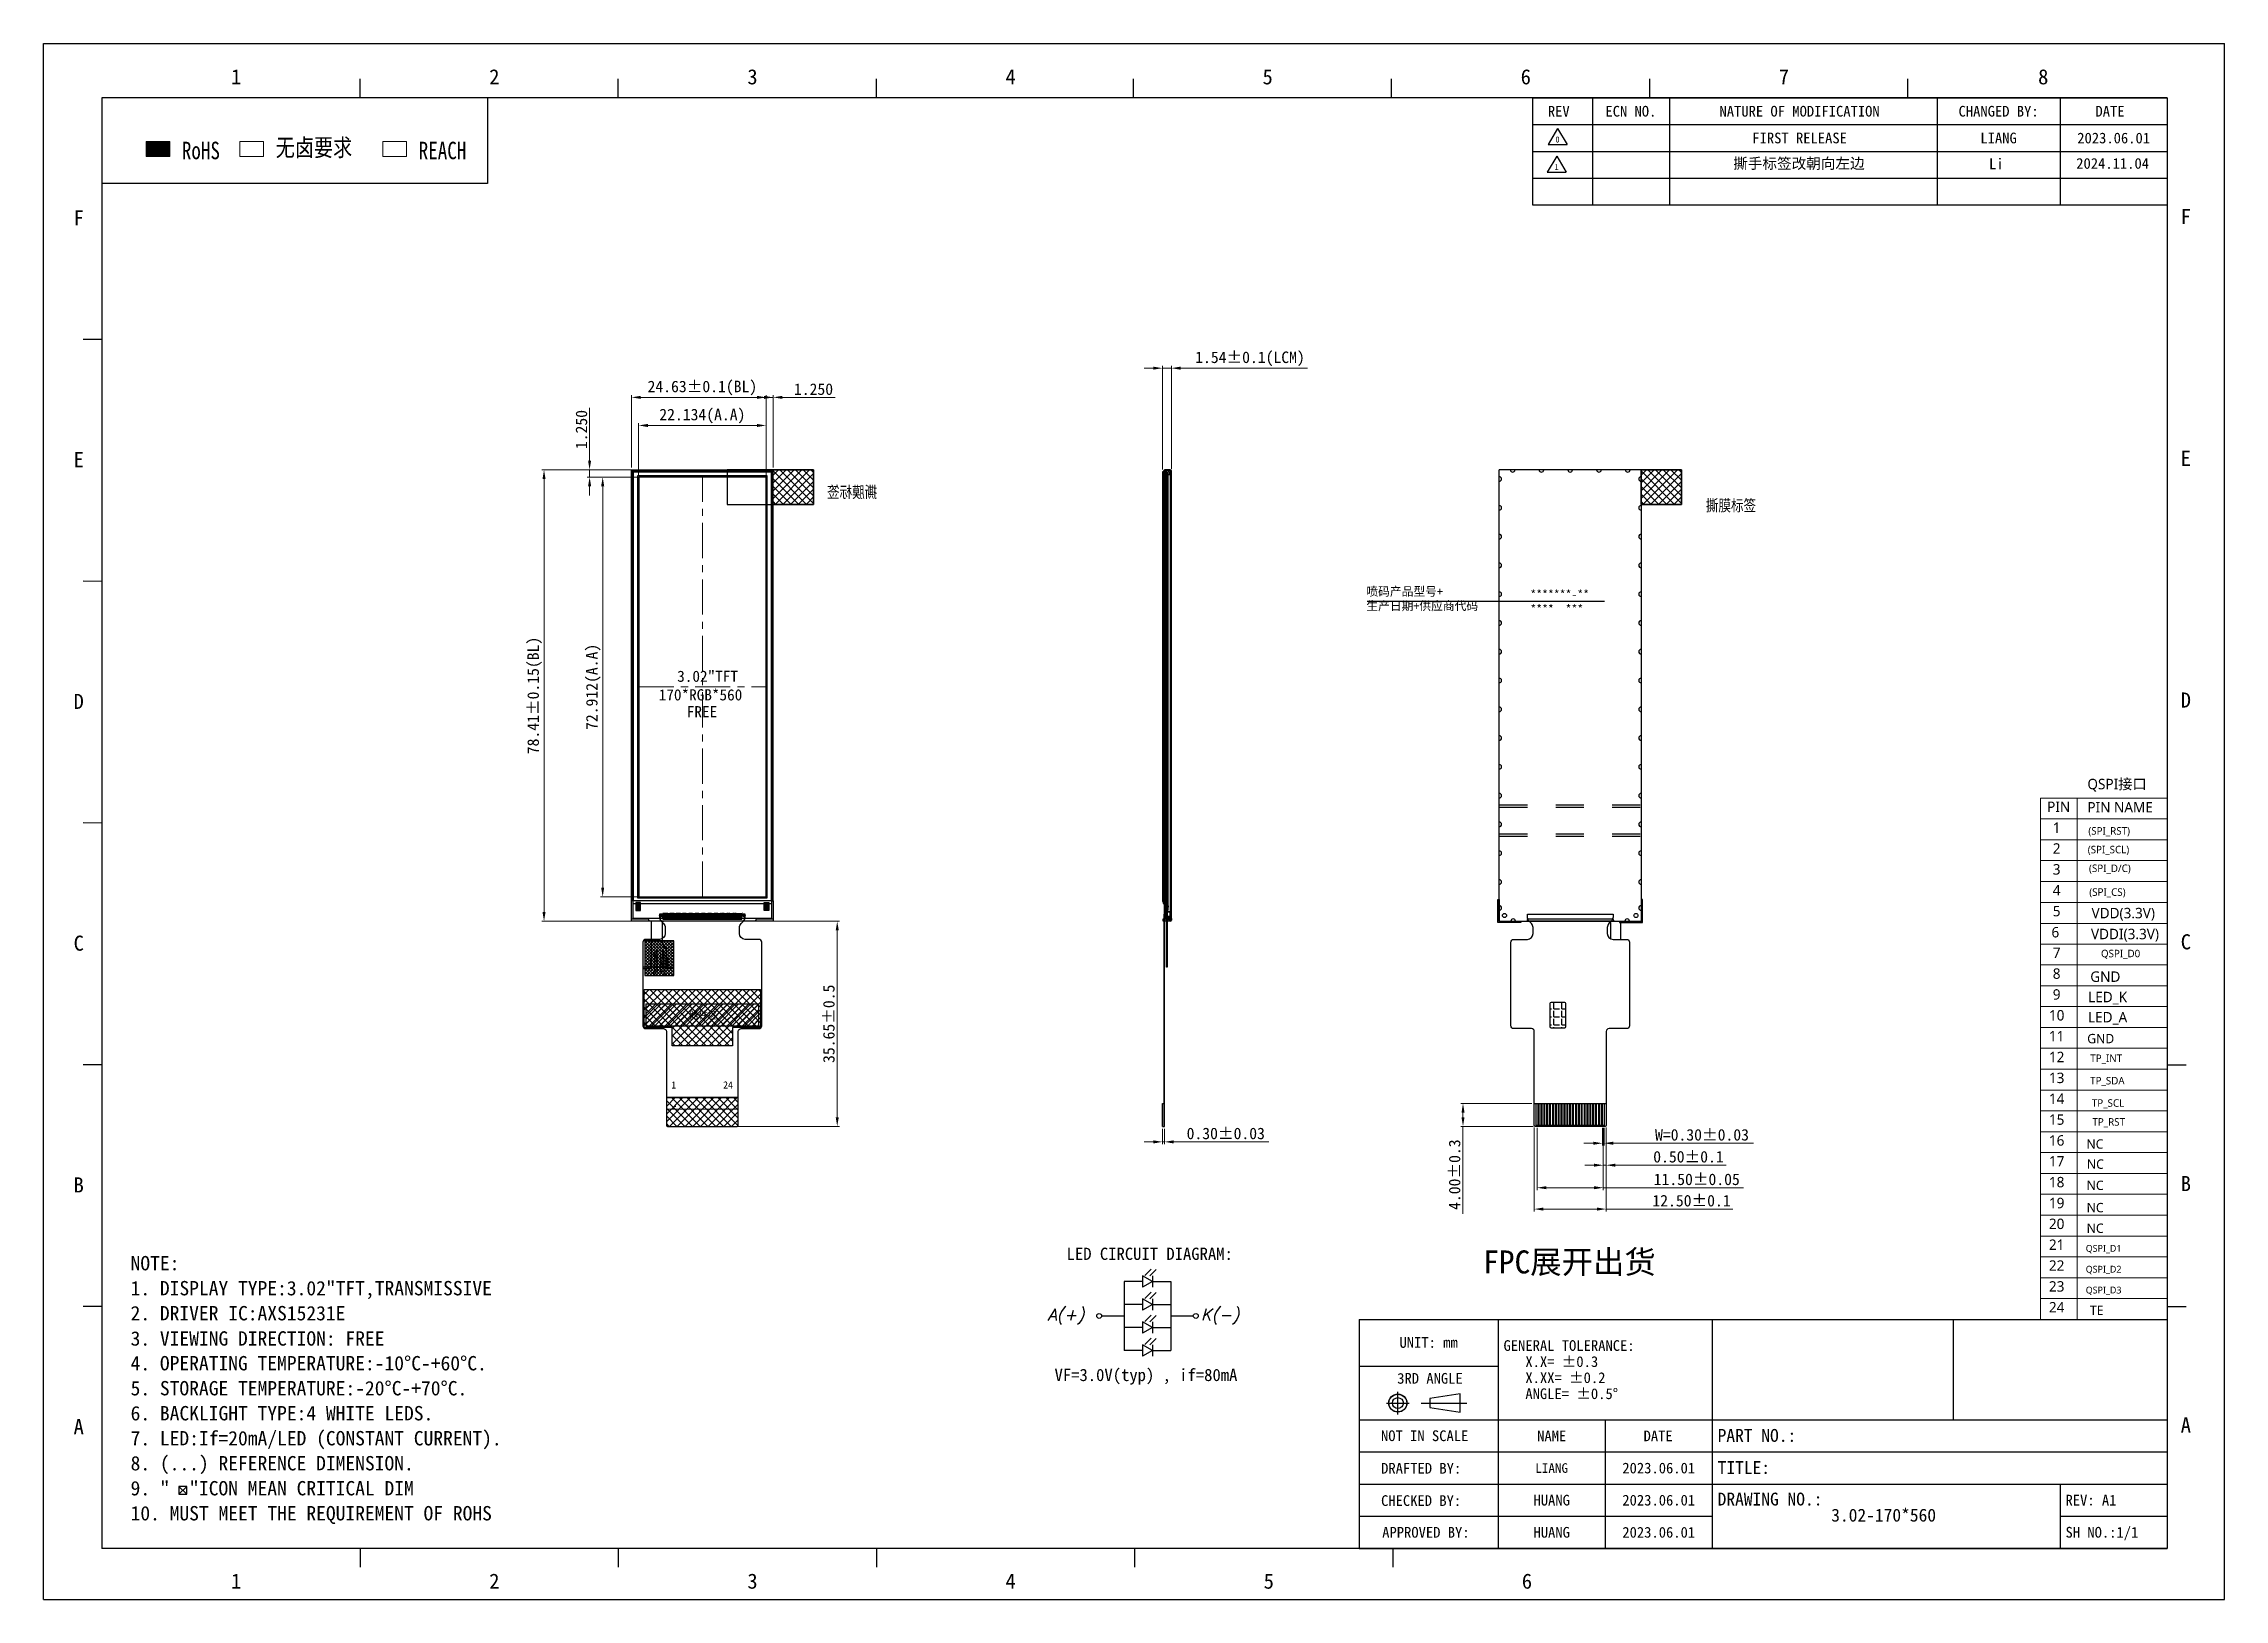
# Model space of a CAD drawing. Header units: millimetres. Extents: x -1946 to -1567, y 579 to 849.
import ezdxf
from ezdxf.enums import TextEntityAlignment as Align

# ---------------------------------------------------------------- set-up
doc = ezdxf.new("R2010")
doc.units = ezdxf.units.MM
doc.header["$LTSCALE"] = 16.335
doc.header["$PDMODE"] = 3
doc.header["$PDSIZE"] = 0.3125
doc.linetypes.add('CENTER', pattern=[0.6, 0.375, -0.075, 0.075, -0.075])
doc.linetypes.add('DASHED', pattern=[0.2, 0.1, -0.1])
doc.layers.get('0').update_dxf_attribs({"linetype": 'CONTINUOUS'})
doc.layers.get('Defpoints').update_dxf_attribs({"linetype": 'CONTINUOUS'})
for name, color, linetype in [('2ITO.drawing', 5, 'CONTINUOUS'), ('Baseline.drawing', 1, 'CONTINUOUS'), ('BL-Housing', 7, 'CONTINUOUS'), ('CF_line.drawing', 3, 'CONTINUOUS'), ('COVER', 152, 'CONTINUOUS'), ('dim', 8, 'CONTINUOUS'), ('FPC', 33, 'CONTINUOUS'), ('FPC1', 30, 'CONTINUOUS'), ('GATE.drawing', 3, 'CONTINUOUS'), ('L122.drawing', 7, 'CONTINUOUS'), ('layer 1', 7, 'CONTINUOUS'), ('LED', 6, 'CONTINUOUS'), ('TFT_line.drawing', 2, 'CONTINUOUS'), ('上增光', 11, 'CONTINUOUS'), ('下增光', 114, 'CONTINUOUS'), ('双面胶', 2, 'CONTINUOUS'), ('扩散', 41, 'CONTINUOUS'), ('胶框', 7, 'CONTINUOUS'), ('铁框', 142, 'CONTINUOUS'), ('黑白双面胶', 5, 'CONTINUOUS')]:
    doc.layers.add(name, color=color, linetype=linetype)
for name, color, linetype, lineweight in [('center', 1, 'CENTER', 9), ('LG（导光板）', 6, 'CONTINUOUS', 25), ('反射贴布', 203, 'CONTINUOUS', 18)]:
    doc.layers.add(name, color=color, linetype=linetype, lineweight=lineweight)
doc.styles.add('C-E02$0$RT', font='ROMANT.SHX')
doc.styles.add('H', font='italic.shx', dxfattribs={"width": 0.75})
doc.styles.add('RD', font='romand.shx', dxfattribs={"width": 0.9})
doc.styles.get("Standard").update_dxf_attribs({"font": 'txt', "width": 0.8})
doc.styles.add('W0$254', font='simplex', dxfattribs={"width": 0.75})
doc.styles.add('ZFF-雅黑', font='')
doc.styles.add('宋体', font='')
doc.styles.add('宝明', font='simhei.ttf')
doc.styles.get('ZFF-雅黑').set_extended_font_data('Microsoft YaHei')
doc.styles.get('宋体').set_extended_font_data('SimSun')
doc.dimstyles.new('SH', dxfattribs={"dimscale": 1.4, "dimtxt": 2.5, "dimasz": 2.5, "dimexe": 1.25, "dimexo": 0.625, "dimtad": 0, "dimdec": 1, "dimzin": 0, "dimdsep": 46, "dimtxsty": 'RD', "dimcen": 2.5, "dimadec": 0, "dimazin": 0, "dimtfac": 0.6, "dimtdec": 1, "dimtmove": 0, "dimatfit": 3, "dimfxl": 1, "dimtolj": 1, "dimarcsym": 0})
doc.dimstyles.new('STANDARD 03$0', dxfattribs={"dimscale": 0, "dimtxt": 1.5, "dimasz": 1.3, "dimexe": 0.8, "dimexo": 0.5, "dimgap": 0.5, "dimtad": 1, "dimzin": 0, "dimdsep": 46, "dimtxsty": 'C-E02$0$RT', "dimcen": 1, "dimclrd": 3, "dimclre": 3, "dimclrt": 3, "dimadec": 0, "dimazin": 0, "dimtfac": 1, "dimtmove": 0, "dimatfit": 3, "dimfxl": 1, "dimtolj": 1, "dimtzin": 0, "dimlwd": -1, "dimarcsym": 0})
pattern_1 = [(45, (-5035.84188, 6699.71473), (-0.224506403, 0.224506403), []), (135, (-5035.84188, 6699.71473), (-0.224506403, -0.224506403), [])]

# ---------------------------------------------------------------- blocks, each defined once
blk = doc.blocks.new('*D8')
at = {"color": 3, "lineweight": 9}
for p, q in [((-1751.93, 660.41), (-1751.93, 657.73)), ((-1751.63, 660.41), (-1751.63, 657.73)), ((-1753.53, 658.13), (-1755.13, 658.13)), ((-1751.93, 658.13), (-1751.63, 658.13)), ((-1750.03, 658.13), (-1733.48, 658.13))]:
    blk.add_line(p, q, dxfattribs=at)
at = {"color": 3}
for points in [[(-1753.53, 658.39), (-1753.53, 657.86), (-1751.93, 658.13)], [(-1750.03, 658.39), (-1750.03, 657.86), (-1751.63, 658.13)]]:
    blk.add_solid(points, dxfattribs=at)
at = {"layer": 'Defpoints', "color": 0}
for p in [(-1751.93, 660.81), (-1751.63, 660.81), (-1751.63, 658.13)]:
    blk.add_point(p, dxfattribs=at)
at = {"color": 3, "insert": (-1740.96, 659.58), "char_height": 2, "attachment_point": 5, "style": '宝明'}
blk.add_mtext('\\A1;0.30%%P0.03', dxfattribs=at)
blk = doc.blocks.new('*D4')
at = {"color": 3, "lineweight": 9}
for p, q in [((-1687.75, 664.81), (-1700.13, 664.81)), ((-1687.55, 660.81), (-1700.13, 660.81)), ((-1699.73, 663.21), (-1699.73, 662.41)), ((-1699.73, 660.81), (-1699.73, 645.65))]:
    blk.add_line(p, q, dxfattribs=at)
at = {"color": 3}
for points in [[(-1699.99, 663.21), (-1699.46, 663.21), (-1699.73, 664.81)], [(-1699.99, 662.41), (-1699.46, 662.41), (-1699.73, 660.81)]]:
    blk.add_solid(points, dxfattribs=at)
at = {"layer": 'Defpoints', "color": 0}
for p in [(-1699.73, 664.81), (-1687.35, 664.81), (-1687.15, 660.81)]:
    blk.add_point(p, dxfattribs=at)
at = {"color": 3, "insert": (-1701.18, 652.43), "char_height": 2, "attachment_point": 5, "rotation": 90, "style": '宝明'}
blk.add_mtext('\\A1;4.00%%P0.3', dxfattribs=at)
blk = doc.blocks.new('*D5')
at = {"color": 3, "lineweight": 9}
for p, q in [((-1687.35, 660.61), (-1687.35, 646.05)), ((-1674.85, 660.61), (-1674.85, 646.05)), ((-1685.75, 646.45), (-1676.45, 646.45)), ((-1674.85, 646.45), (-1652.84, 646.45))]:
    blk.add_line(p, q, dxfattribs=at)
at = {"color": 3}
for points in [[(-1685.75, 646.72), (-1685.75, 646.18), (-1687.35, 646.45)], [(-1676.45, 646.72), (-1676.45, 646.18), (-1674.85, 646.45)]]:
    blk.add_solid(points, dxfattribs=at)
at = {"layer": 'Defpoints', "color": 0}
for p in [(-1687.35, 661.01), (-1674.85, 661.01), (-1674.85, 646.45)]:
    blk.add_point(p, dxfattribs=at)
at = {"color": 3, "insert": (-1660.01, 647.9), "char_height": 2, "attachment_point": 5, "style": '宝明'}
blk.add_mtext('\\A1;12.50%%P0.1', dxfattribs=at)
blk = doc.blocks.new('*D6')
at = {"color": 3, "lineweight": 9}
for p, q in [((-1686.85, 660.56), (-1686.85, 649.76)), ((-1675.35, 660.56), (-1675.35, 649.76)), ((-1685.25, 650.16), (-1676.95, 650.16)), ((-1675.35, 650.16), (-1651, 650.16))]:
    blk.add_line(p, q, dxfattribs=at)
at = {"color": 3}
for points in [[(-1685.25, 650.43), (-1685.25, 649.9), (-1686.85, 650.16)], [(-1676.95, 650.43), (-1676.95, 649.9), (-1675.35, 650.16)]]:
    blk.add_solid(points, dxfattribs=at)
at = {"layer": 'Defpoints', "color": 0}
for p in [(-1686.85, 660.96), (-1675.35, 660.96), (-1675.35, 650.16)]:
    blk.add_point(p, dxfattribs=at)
at = {"color": 3, "insert": (-1659.1, 651.61), "char_height": 2, "attachment_point": 5, "style": '宝明'}
blk.add_mtext('\\A1;11.50%%P0.05', dxfattribs=at)
blk = doc.blocks.new('*D7')
at = {"color": 3, "lineweight": 9}
for p, q in [((-1675.35, 660.56), (-1675.35, 653.68)), ((-1674.85, 660.61), (-1674.85, 653.68)), ((-1676.95, 654.07), (-1678.55, 654.07)), ((-1675.35, 654.07), (-1674.85, 654.07)), ((-1673.25, 654.07), (-1654.01, 654.07))]:
    blk.add_line(p, q, dxfattribs=at)
at = {"color": 3}
for points in [[(-1676.95, 654.34), (-1676.95, 653.81), (-1675.35, 654.07)], [(-1673.25, 654.34), (-1673.25, 653.81), (-1674.85, 654.07)]]:
    blk.add_solid(points, dxfattribs=at)
at = {"layer": 'Defpoints', "color": 0}
for p in [(-1675.35, 660.96), (-1674.85, 661.01), (-1674.85, 654.07)]:
    blk.add_point(p, dxfattribs=at)
at = {"color": 3, "insert": (-1660.54, 655.53), "char_height": 2, "attachment_point": 5, "style": '宝明'}
blk.add_mtext('\\A1;0.50%%P0.1', dxfattribs=at)
blk = doc.blocks.new('*D9')
at = {"color": 3, "lineweight": 9}
for p, q in [((-1675.5, 660.56), (-1675.5, 657.49)), ((-1675.2, 660.56), (-1675.2, 657.49)), ((-1677.1, 657.89), (-1678.7, 657.89)), ((-1675.5, 657.89), (-1675.2, 657.89)), ((-1673.6, 657.89), (-1649.24, 657.89))]:
    blk.add_line(p, q, dxfattribs=at)
at = {"color": 3}
for points in [[(-1677.1, 658.16), (-1677.1, 657.62), (-1675.5, 657.89)], [(-1673.6, 658.16), (-1673.6, 657.62), (-1675.2, 657.89)]]:
    blk.add_solid(points, dxfattribs=at)
at = {"layer": 'Defpoints', "color": 0}
for p in [(-1675.5, 660.96), (-1675.2, 660.96), (-1675.2, 657.89)]:
    blk.add_point(p, dxfattribs=at)
at = {"color": 3, "insert": (-1658.19, 659.34), "char_height": 2, "attachment_point": 5, "style": '宝明'}
blk.add_mtext('\\A1;W=0.30%%P0.03', dxfattribs=at)
blk = doc.blocks.new('*D10')
at = {"color": 3, "lineweight": 9}
for p, q in [((-1843, 774.02), (-1843, 782.98)), ((-1841.4, 782.58), (-1822.46, 782.58)), ((-1820.86, 774.02), (-1820.86, 782.98))]:
    blk.add_line(p, q, dxfattribs=at)
at = {"color": 3}
for points in [[(-1841.4, 782.85), (-1841.4, 782.31), (-1843, 782.58)], [(-1822.46, 782.85), (-1822.46, 782.31), (-1820.86, 782.58)]]:
    blk.add_solid(points, dxfattribs=at)
at = {"layer": 'Defpoints', "color": 0}
for p in [(-1820.86, 782.58), (-1843, 773.62), (-1820.86, 773.62)]:
    blk.add_point(p, dxfattribs=at)
at = {"color": 3, "insert": (-1831.93, 784.21), "char_height": 2, "attachment_point": 5, "style": '宝明'}
blk.add_mtext('\\A1;22.134(A.A)', dxfattribs=at)
blk = doc.blocks.new('*D11')
at = {"color": 3, "lineweight": 9}
for p, q in [((-1844.25, 775.27), (-1844.25, 787.86)), ((-1842.65, 787.46), (-1821.21, 787.46)), ((-1819.61, 775.27), (-1819.61, 787.86))]:
    blk.add_line(p, q, dxfattribs=at)
at = {"color": 3}
for points in [[(-1842.65, 787.73), (-1842.65, 787.19), (-1844.25, 787.46)], [(-1821.21, 787.73), (-1821.21, 787.19), (-1819.61, 787.46)]]:
    blk.add_solid(points, dxfattribs=at)
at = {"layer": 'Defpoints', "color": 0}
for p in [(-1819.61, 787.46), (-1844.25, 774.87), (-1819.61, 774.87)]:
    blk.add_point(p, dxfattribs=at)
at = {"color": 3, "insert": (-1831.93, 789.09), "char_height": 2, "attachment_point": 5, "style": '宝明'}
blk.add_mtext('\\A1;24.63%%P0.1(BL)', dxfattribs=at)
blk = doc.blocks.new('*D17')
at = {"layer": 'COVER', "color": 3, "linetype": 'Continuous', "lineweight": 9}
for p, q in [((-1843.85, 696.46), (-1808.09, 696.46)), ((-1808.49, 694.86), (-1808.49, 662.41)), ((-1837.58, 660.81), (-1808.09, 660.81))]:
    blk.add_line(p, q, dxfattribs=at)
at = {"layer": 'COVER', "color": 3, "linetype": 'Continuous'}
for points in [[(-1808.75, 694.86), (-1808.22, 694.86), (-1808.49, 696.46)], [(-1808.75, 662.41), (-1808.22, 662.41), (-1808.49, 660.81)]]:
    blk.add_solid(points, dxfattribs=at)
at = {"layer": 'Defpoints', "color": 0, "linetype": 'Continuous'}
for p in [(-1844.25, 696.46), (-1837.98, 660.81), (-1808.49, 660.81)]:
    blk.add_point(p, dxfattribs=at)
at = {"layer": 'COVER', "color": 3, "linetype": 'Continuous', "lineweight": 0, "insert": (-1809.94, 678.64), "char_height": 2, "attachment_point": 5, "rotation": 90, "style": '宝明'}
blk.add_mtext('\\A1;35.65%%P0.5', dxfattribs=at)
blk = doc.blocks.new('*D12')
at = {"color": 3, "lineweight": 9}
for p, q in [((-1753.56, 792.53), (-1755.16, 792.53)), ((-1751.96, 774.92), (-1751.96, 792.93)), ((-1751.96, 792.53), (-1750.42, 792.53)), ((-1750.42, 775.07), (-1750.42, 792.93)), ((-1748.82, 792.53), (-1726.76, 792.53))]:
    blk.add_line(p, q, dxfattribs=at)
at = {"color": 3}
for points in [[(-1753.56, 792.8), (-1753.56, 792.27), (-1751.96, 792.53)], [(-1748.82, 792.8), (-1748.82, 792.27), (-1750.42, 792.53)]]:
    blk.add_solid(points, dxfattribs=at)
at = {"layer": 'Defpoints', "color": 0}
for p in [(-1750.42, 792.53), (-1751.96, 774.52), (-1750.42, 774.67)]:
    blk.add_point(p, dxfattribs=at)
at = {"color": 3, "insert": (-1736.75, 794.16), "char_height": 2, "attachment_point": 5, "style": '宝明'}
blk.add_mtext('\\A1;1.54%%P0.1(LCM)', dxfattribs=at)
blk = doc.blocks.new('fpc_bump')
at = {"linetype": 'Continuous'}
h = blk.add_hatch(dxfattribs=at)
h.set_pattern_fill('DOTS', color=3, scale=0.1)
h.set_pattern_definition([(0, (0, 0), (0.003125, 0.00625), [0, -0.00625])])
h.paths.add_polyline_path([(0, 0), (0.06, 0), (0.06, 0.65), (0, 0.65)])
at = {"layer": 'TFT_line.drawing', "color": 3}
blk.add_lwpolyline([(0, 0), (0.06, 0), (0.06, 0.65), (0, 0.65), (0, 0)], close=True, dxfattribs=at)
blk = doc.blocks.new('ag_dot')
at = {"linetype": 'Continuous'}
h = blk.add_hatch(dxfattribs=at)
h.set_pattern_fill('DOTS', color=4, scale=0.5)
h.set_pattern_definition([(0, (0, 0), (0.015625, 0.03125), [0, -0.03125])])
h.paths.add_polyline_path([(0, 0.04621), (0.8, 0.04621), (0.8, 1.44621), (0, 1.44621)])
at = {"color": 4, "linetype": 'Continuous'}
for p, q in [((0.21, 0.94621), (0.17, 0.81371)), ((0.17, 0.81371), (0.17, 0.64621)), ((0.17, 0.64621), (0.23, 0.64621)), ((0.33, 0.94621), (0.21, 0.94621)), ((0.23, 0.64621), (0.23, 0.73871)), ((0.23, 0.73871), (0.31, 0.73871)), ((0.2315, 0.79871), (0.2575, 0.88621)), ((0.3085, 0.79871), (0.2315, 0.79871)), ((0.2575, 0.88621), (0.2825, 0.88621)), ((0.2825, 0.88621), (0.3085, 0.79871)), ((0.31, 0.73871), (0.31, 0.64621)), ((0.31, 0.64621), (0.37, 0.64621)), ((0.37, 0.81371), (0.33, 0.94621)), ((0.37, 0.64621), (0.37, 0.81371)), ((0.43, 0.90821), (0.468, 0.94621)), ((0.43, 0.68421), (0.43, 0.90821)), ((0.468, 0.64621), (0.43, 0.68421)), ((0.468, 0.94621), (0.592, 0.94621)), ((0.592, 0.64621), (0.468, 0.64621)), ((0.492, 0.88621), (0.49, 0.88421)), ((0.49, 0.88421), (0.49, 0.70821)), ((0.49, 0.70821), (0.492, 0.70621)), ((0.568, 0.88621), (0.492, 0.88621)), ((0.492, 0.70621), (0.568, 0.70621)), ((0.53, 0.75621), (0.53, 0.81621)), ((0.53, 0.81621), (0.63, 0.81621)), ((0.57, 0.75621), (0.53, 0.75621)), ((0.57, 0.88421), (0.568, 0.88621)), ((0.568, 0.70621), (0.57, 0.70821)), ((0.57, 0.84621), (0.57, 0.88421)), ((0.63, 0.84621), (0.57, 0.84621)), ((0.57, 0.70821), (0.57, 0.75621)), ((0.592, 0.94621), (0.63, 0.90821)), ((0.63, 0.68421), (0.592, 0.64621)), ((0.63, 0.90821), (0.63, 0.84621)), ((0.63, 0.81621), (0.63, 0.68421))]:
    blk.add_line(p, q, dxfattribs=at)
at = {"layer": '2ITO.drawing', "color": 4}
blk.add_lwpolyline([(0, 0.04621), (0.8, 0.04621), (0.8, 1.44621), (0, 1.44621), (0, 0.04621)], close=True, dxfattribs=at)
at = {"layer": 'GATE.drawing', "color": 4}
blk.add_lwpolyline([(0.2825, 0.88621), (0.2575, 0.88621), (0.2315, 0.79871), (0.3085, 0.79871), (0.2825, 0.88621)], close=True, dxfattribs=at)
blk = doc.blocks.new('*D15')
at = {"color": 3, "lineweight": 9}
for p, q in [((-1822.46, 787.46), (-1824.06, 787.46)), ((-1820.86, 774.02), (-1820.86, 787.86)), ((-1820.86, 787.46), (-1819.61, 787.46)), ((-1819.61, 775.27), (-1819.61, 787.86)), ((-1818.01, 787.46), (-1808.82, 787.46))]:
    blk.add_line(p, q, dxfattribs=at)
at = {"color": 3}
for points in [[(-1822.46, 787.73), (-1822.46, 787.19), (-1820.86, 787.46)], [(-1818.01, 787.73), (-1818.01, 787.19), (-1819.61, 787.46)]]:
    blk.add_solid(points, dxfattribs=at)
at = {"layer": 'Defpoints', "color": 0}
for p in [(-1819.61, 787.46), (-1820.86, 773.62), (-1819.61, 774.87)]:
    blk.add_point(p, dxfattribs=at)
at = {"color": 3, "insert": (-1812.61, 788.87), "char_height": 2, "attachment_point": 5, "style": '宝明'}
blk.add_mtext('\\A1;1.250', dxfattribs=at)
blk = doc.blocks.new('*D19')
at = {"color": 3, "lineweight": 9}
for p, q in [((-1821.26, 773.62), (-1849.65, 773.62)), ((-1849.25, 772.02), (-1849.25, 702.31)), ((-1821.26, 700.71), (-1849.65, 700.71))]:
    blk.add_line(p, q, dxfattribs=at)
at = {"color": 3}
for points in [[(-1848.99, 772.02), (-1849.52, 772.02), (-1849.25, 773.62)], [(-1849.52, 702.31), (-1848.99, 702.31), (-1849.25, 700.71)]]:
    blk.add_solid(points, dxfattribs=at)
at = {"layer": 'Defpoints', "color": 0}
for p in [(-1820.86, 773.62), (-1849.25, 700.71), (-1820.86, 700.71)]:
    blk.add_point(p, dxfattribs=at)
at = {"color": 3, "insert": (-1850.88, 737.17), "char_height": 2, "attachment_point": 5, "rotation": 90, "style": '宝明'}
blk.add_mtext('\\A1;72.912(A.A)', dxfattribs=at)
blk = doc.blocks.new('*D20')
at = {"layer": 'COVER', "color": 3, "linetype": 'Continuous', "lineweight": 9}
for p, q in [((-1828.41, 774.87), (-1859.85, 774.87)), ((-1859.45, 773.27), (-1859.45, 698.06)), ((-1828.41, 696.46), (-1859.85, 696.46))]:
    blk.add_line(p, q, dxfattribs=at)
at = {"layer": 'COVER', "color": 3}
for points in [[(-1859.18, 773.27), (-1859.71, 773.27), (-1859.45, 774.87)], [(-1859.71, 698.06), (-1859.18, 698.06), (-1859.45, 696.46)]]:
    blk.add_solid(points, dxfattribs=at)
at = {"layer": 'Defpoints', "color": 0}
for p in [(-1828.01, 774.87), (-1859.45, 696.46), (-1828.01, 696.46)]:
    blk.add_point(p, dxfattribs=at)
at = {"layer": 'COVER', "color": 3, "lineweight": 0, "insert": (-1861.08, 735.67), "char_height": 2, "attachment_point": 5, "rotation": 90, "style": '宝明'}
blk.add_mtext('\\A1;78.41%%P0.15(BL)', dxfattribs=at)
blk = doc.blocks.new('*D18')
at = {"color": 3, "lineweight": 9}
for p, q in [((-1851.53, 776.47), (-1851.53, 785.67)), ((-1844.65, 774.87), (-1851.93, 774.87)), ((-1843.6, 773.62), (-1851.93, 773.62)), ((-1851.53, 773.62), (-1851.53, 774.87)), ((-1851.53, 772.02), (-1851.53, 770.42))]:
    blk.add_line(p, q, dxfattribs=at)
at = {"color": 3}
for points in [[(-1851.79, 776.47), (-1851.26, 776.47), (-1851.53, 774.87)], [(-1851.26, 772.02), (-1851.79, 772.02), (-1851.53, 773.62)]]:
    blk.add_solid(points, dxfattribs=at)
at = {"layer": 'Defpoints', "color": 0}
for p in [(-1851.53, 774.87), (-1844.25, 774.87), (-1843.2, 773.62)]:
    blk.add_point(p, dxfattribs=at)
at = {"color": 3, "insert": (-1852.94, 781.87), "char_height": 2, "attachment_point": 5, "rotation": 90, "style": '宝明'}
blk.add_mtext('\\A1;1.250', dxfattribs=at)

msp = doc.modelspace()

# ---------------------------------------------------------------- hatches: boundary and pattern name
h = msp.add_hatch()
h.set_pattern_fill('ANSI37', color=3, scale=0.3, angle=180, style=0)
h.set_pattern_definition([(315, (-3152.1416, -62.874), (-0.6735192, -0.6735192), []), (225, (-3152.1416, -62.874), (-0.6735192, 0.6735192), [])])
h.paths.add_polyline_path([(-1812.6134, 768.8725), (-1819.6134, 768.8725), (-1819.6134, 774.8725), (-1812.6134, 774.8725)])
h = msp.add_hatch()
h.set_pattern_fill('ANSI37', color=3, scale=0.3, angle=180, style=0)
h.set_pattern_definition([(315, (-3001.3076, -62.874), (-0.6735192, -0.6735192), []), (225, (-3001.3076, -62.874), (-0.6735192, 0.6735192), [])])
h.paths.add_polyline_path([(-1661.7794, 768.8725), (-1668.7794, 768.8725), (-1668.7794, 774.8725), (-1661.7794, 774.8725)])
h = msp.add_hatch(color=256)
h.dxf.hatch_style = 1
h.paths.add_polyline_path([(-1838.1474, 688.2605), (-1836.9474, 688.2605), (-1836.9474, 688.4605), (-1837.9474, 688.4605), (-1837.9474, 689.9605), (-1838.1474, 689.9605)])
h.paths.add_polyline_path([(-1840.7474, 688.2605), (-1840.7474, 689.9605), (-1840.9474, 689.9605), (-1840.9474, 688.4605), (-1842.2474, 688.4605), (-1842.2474, 688.2605)])
h = msp.add_hatch()
h.set_pattern_fill('ANSI37', color=2, scale=3)
h.set_pattern_definition([(45, (-3952.9422, 513.544), (-0.26516504, 0.26516504), []), (135, (-3952.9422, 513.544), (-0.26516504, -0.26516504), [])])
h.paths.add_polyline_path([(-1841.913, 687.0453), (-1836.913, 687.0453), (-1836.913, 693.0453), (-1841.913, 693.0453)])
h = msp.add_hatch()
h.set_pattern_fill('ANSI37', color=2, scale=0.3, style=0)
h.set_pattern_definition([(45, (-1507.0515, -14.4527), (-0.6735192, 0.6735192), []), (135, (-1507.0515, -14.4527), (-0.6735192, -0.6735192), [])])
h.paths.add_polyline_path([(-1826.6804, 678.0105), (-1826.6804, 674.8105), (-1837.1804, 674.8105), (-1837.1804, 678.0105), (-1842.0474, 678.0105), (-1842.0474, 684.6105), (-1821.8134, 684.6105), (-1821.8134, 678.0105)])
h = msp.add_hatch()
h.set_pattern_fill('ANGLE', color=4, scale=0.2, style=0)
h.set_pattern_definition([(0, (-1450.6572, -14.4527), (0, 1.397), [1.016, -0.381]), (90, (-1450.6572, -14.4527), (-1.397, 9e-17), [1.016, -0.381])])
edge = h.paths.add_edge_path()
edge.add_line((-1682.0267, 682.3598), (-1684.4267, 682.3598))
edge.add_arc((-1684.4267, 682.1598), 0.2, 90, 180)
edge.add_line((-1684.6267, 682.1598), (-1684.6267, 678.1605))
edge.add_arc((-1684.4267, 678.1605), 0.2, 180, 270)
edge.add_line((-1684.4267, 677.9605), (-1682.0267, 677.9605))
edge.add_arc((-1682.0267, 678.1605), 0.2, 270, 360)
edge.add_line((-1681.8267, 678.1605), (-1681.8267, 682.1598))
edge.add_arc((-1682.0267, 682.1598), 0.2, 0, 90)
h = msp.add_hatch()
h.set_pattern_fill('ANSI31', color=256, scale=0.2, style=0)
h.set_pattern_definition([(45, (-726.7015, -1.55), (-0.4490128, 0.4490128), [])])
h.paths.add_polyline_path([(-1841.7474, 682.1105), (-1841.7474, 678.3105), (-1822.1134, 678.3105), (-1822.1134, 682.1105)])
h.paths.add_polyline_path([(-1834.7028, 678.9403), (-1828.5041, 678.9403), (-1828.5041, 681.3896), (-1834.7028, 681.3896)], flags=24)
h = msp.add_hatch()
h.set_pattern_fill('ANSI37', color=4, scale=0.3, style=0)
h.set_pattern_definition([(45, (-705.4742, 260.0335), (-0.6735192, 0.6735192), []), (135, (-705.4742, 260.0335), (-0.6735192, -0.6735192), [])])
h.paths.add_polyline_path([(-1838.1804, 665.8105), (-1838.1804, 663.8105), (-1825.6804, 663.8105), (-1825.6804, 665.8105)])
h.paths.add_polyline_path([(-1825.8804, 660.8105, 0.41421356), (-1825.6804, 661.0105), (-1825.6804, 663.8105), (-1838.1804, 663.8105), (-1838.1804, 661.0105, 0.41421356), (-1837.9804, 660.8105)])
at = {"layer": 'dim', "lineweight": 0}
msp.add_hatch(color=2, dxfattribs=at).paths.add_polyline_path([(-1928.6228, 831.909), (-1924.4951, 831.909), (-1924.4951, 829.3291), (-1928.6228, 829.3291)])
at = {"layer": '胶框'}
h = msp.add_hatch(dxfattribs=at)
h.set_pattern_fill('ANSI37', color=256, scale=0.1, style=0)
h.set_pattern_definition(pattern_1)
h.paths.add_polyline_path([(-1751.2389, 774.7225), (-1751.2389, 774.1725), (-1750.5689, 774.1725), (-1750.5689, 774.6725, 0.41421356), (-1750.6189, 774.7225)])
h = msp.add_hatch(dxfattribs=at)
h.set_pattern_fill('ANSI37', color=256, scale=0.1, style=0)
h.set_pattern_definition(pattern_1)
h.paths.add_polyline_path([(-1750.5689, 697.1605), (-1751.0689, 697.1605), (-1751.0689, 696.636), (-1751.0689, 696.4605), (-1750.6189, 696.4605, 0.41421356), (-1750.4189, 696.6605), (-1750.4189, 696.9105, -0.41421356), (-1750.6189, 696.7105), (-1750.8689, 696.7105), (-1750.8689, 696.8605), (-1750.6189, 696.8605, 0.41421356), (-1750.5689, 696.9105)])
at = {"layer": '黑白双面胶'}
for color, points in [(256, [(-1751.2989, 774.6625), (-1751.2389, 774.6625), (-1751.2389, 773.8725), (-1751.2989, 773.8725)]), (252, [(-1751.3289, 696.4605), (-1751.2989, 696.4605), (-1751.2989, 699.0105), (-1751.3289, 699.0105)]), (256, [(-1751.2989, 700.4605), (-1751.2389, 700.4605), (-1751.2389, 696.4605), (-1751.2989, 696.4605)])]:
    msp.add_hatch(color=color, dxfattribs=at).paths.add_polyline_path(points)

# ---------------------------------------------------------------- linework, layer by layer
at = {"color": 7, "linetype": 'Continuous'}
for p, q in [((-1946.4208, 578.6535), (-1946.4208, 848.9086)), ((-1946.4208, 848.9086), (-1567.3971, 848.9086)), ((-1567.3971, 578.6535), (-1567.3971, 848.9086)), ((-1891.4075, 839.4937), (-1891.4075, 842.7746)), ((-1846.5406, 839.4937), (-1846.5406, 842.7746)), ((-1801.6737, 839.4937), (-1801.6737, 842.7746)), ((-1757.0065, 839.4937), (-1757.0065, 842.7746)), ((-1712.1396, 839.4937), (-1712.1396, 842.7746)), ((-1667.2727, 839.4937), (-1667.2727, 842.7746)), ((-1622.4058, 839.4937), (-1622.4058, 842.7746)), ((-1936.2744, 839.4937), (-1936.2744, 587.5172)), ((-1577.3392, 839.4937), (-1936.2744, 839.4937)), ((-1577.3392, 839.4937), (-1577.3392, 587.5172)), ((-1936.2744, 797.4976), (-1939.5553, 797.5235)), ((-1936.2744, 755.5015), (-1939.5553, 755.5274)), ((-1936.2744, 713.5055), (-1939.5553, 713.5313)), ((-1936.2744, 671.5094), (-1939.5553, 671.5352)), ((-1577.3392, 671.5094), (-1574.0583, 671.5094)), ((-1936.2744, 629.5133), (-1939.5553, 629.5392)), ((-1577.3392, 629.5133), (-1574.0583, 629.5133)), ((-1711.0523, 610.784), (-1711.0523, 614.7217)), ((-1700.2008, 614.3503), (-1705.4926, 613.5594)), ((-1700.2008, 611.1865), (-1700.2008, 614.3503)), ((-1713.0212, 612.7529), (-1709.0835, 612.7529)), ((-1706.9856, 612.7529), (-1699.0774, 612.7529)), ((-1705.4926, 613.5594), (-1705.4926, 611.9619)), ((-1705.4926, 611.9619), (-1700.2008, 611.1865)), ((-1577.3392, 587.5172), (-1936.2744, 587.5172)), ((-1891.4075, 587.5172), (-1891.4075, 584.2363)), ((-1846.5406, 587.5172), (-1846.5406, 584.2363)), ((-1801.6737, 587.5172), (-1801.6737, 584.2363)), ((-1756.8068, 587.5172), (-1756.8068, 584.2363)), ((-1711.9399, 587.5172), (-1711.9399, 584.2363)), ((-1946.4208, 578.6535), (-1567.3971, 578.6535))]:
    msp.add_line(p, q, dxfattribs=at)
at = {"color": 2, "linetype": 'Continuous'}
for p, q in [((-1687.662, 839.4937), (-1577.3392, 839.4937)), ((-1687.662, 839.4937), (-1687.662, 820.8895)), ((-1677.2437, 839.4937), (-1677.2437, 820.8895)), ((-1663.8487, 839.4937), (-1663.8487, 820.8895)), ((-1617.3382, 839.4937), (-1617.3382, 820.8895)), ((-1595.9434, 839.4937), (-1595.9434, 820.8895)), ((-1577.3392, 839.4937), (-1577.3392, 820.8895)), ((-1687.662, 834.8426), (-1577.3392, 834.8426)), ((-1687.662, 830.1916), (-1577.3392, 830.1916)), ((-1687.662, 825.5405), (-1577.3392, 825.5405)), ((-1687.662, 820.8895), (-1577.3392, 820.8895)), ((-1717.8008, 627.2837), (-1577.3392, 627.2837)), ((-1717.8008, 627.2837), (-1717.8008, 587.5172)), ((-1693.6154, 627.2837), (-1693.6154, 587.5172)), ((-1656.407, 627.2837), (-1656.407, 587.5172)), ((-1614.5476, 627.2837), (-1614.5476, 609.8423)), ((-1577.3392, 627.2837), (-1577.3392, 587.5172)), ((-1717.8008, 619.1444), (-1693.6154, 619.1444)), ((-1717.8008, 609.8423), (-1577.3392, 609.8423)), ((-1675.0112, 609.8423), (-1675.0112, 587.5172)), ((-1717.8008, 604.261), (-1577.3392, 604.261)), ((-1717.8008, 598.6797), (-1577.3392, 598.6797)), ((-1595.9434, 598.6797), (-1595.9434, 587.5172)), ((-1717.8008, 593.0985), (-1656.407, 593.0985)), ((-1595.9434, 593.0985), (-1577.3392, 593.0985)), ((-1717.8008, 587.5172), (-1577.3392, 587.5172))]:
    msp.add_line(p, q, dxfattribs=at)
at = {"color": 1, "linetype": 'Continuous'}
for p, q in [((-1683.2864, 834.1506), (-1684.9443, 831.3875)), ((-1683.2864, 834.1506), (-1681.6285, 831.3875)), ((-1684.9443, 831.3875), (-1681.6285, 831.3875)), ((-1683.4361, 829.3614), (-1685.0939, 826.5983)), ((-1685.0939, 826.5983), (-1681.7782, 826.5983)), ((-1683.4361, 829.3614), (-1681.7782, 826.5983))]:
    msp.add_line(p, q, dxfattribs=at)
at = {"color": 1}
for p, q in [((-1819.8634, 774.6225), (-1843.9974, 774.6225)), ((-1843.9974, 774.6225), (-1843.9974, 697.0105)), ((-1819.8634, 697.0105), (-1819.8634, 774.6225)), ((-1843.9974, 699.5105), (-1819.8634, 699.5105)), ((-1843.9974, 697.0105), (-1819.8634, 697.0105)), ((-1838.1804, 665.8105), (-1825.6804, 665.8105))]:
    msp.add_line(p, q, dxfattribs=at)
at = {"color": 3}
msp.add_line((-1675.1494, 752.0157), (-1716.3939, 752.0157), dxfattribs=at)
at = {"color": 0, "lineweight": 9}
for p, q in [((-1599.3646, 717.8472), (-1577.3392, 717.8472)), ((-1599.3646, 717.8472), (-1577.3392, 717.8472)), ((-1599.3646, 717.8472), (-1599.3646, 627.2837)), ((-1592.9968, 717.8472), (-1592.9968, 627.2837)), ((-1577.3392, 717.8472), (-1577.3392, 627.2837)), ((-1599.3646, 714.2246), (-1577.3392, 714.2246)), ((-1599.3646, 710.6021), (-1577.3392, 710.6021)), ((-1599.3646, 706.9795), (-1577.3392, 706.9795)), ((-1599.3646, 703.357), (-1577.3392, 703.357)), ((-1599.3646, 699.7345), (-1577.3392, 699.7345)), ((-1599.3646, 696.0568), (-1577.3392, 696.0568)), ((-1599.3646, 692.4894), (-1577.3392, 692.4894)), ((-1599.3646, 688.8668), (-1577.3392, 688.8668)), ((-1599.3646, 685.2443), (-1577.3392, 685.2443)), ((-1599.3646, 681.6218), (-1577.3392, 681.6218)), ((-1599.3646, 677.9992), (-1577.3392, 677.9992)), ((-1599.3646, 674.3767), (-1577.3392, 674.3767)), ((-1599.3646, 670.7542), (-1577.3392, 670.7542)), ((-1599.3646, 667.1316), (-1577.3392, 667.1316)), ((-1599.3646, 663.5091), (-1577.3392, 663.5091)), ((-1599.3646, 659.8865), (-1577.3392, 659.8865)), ((-1599.3646, 656.264), (-1577.3392, 656.264)), ((-1599.3646, 652.6415), (-1577.3392, 652.6415)), ((-1599.3646, 649.0189), (-1577.3392, 649.0189)), ((-1599.3646, 645.3964), (-1577.3392, 645.3964)), ((-1599.3646, 641.7738), (-1577.3392, 641.7738)), ((-1599.3646, 638.1513), (-1577.3392, 638.1513)), ((-1599.3646, 634.5288), (-1577.3392, 634.5288)), ((-1599.3646, 630.9062), (-1577.3392, 630.9062)), ((-1599.3646, 627.2837), (-1577.3392, 627.2837))]:
    msp.add_line(p, q, dxfattribs=at)
at = {"color": 30, "linetype": 'Continuous'}
for p, q in [((-1751.7489, 697.7105), (-1751.7489, 660.8105)), ((-1751.7489, 697.7105), (-1751.6289, 697.7105)), ((-1751.6289, 660.8105), (-1751.6289, 697.7105)), ((-1838.9305, 693.0224), (-1840.7474, 693.0224)), ((-1751.9289, 660.8105), (-1751.9289, 664.8105)), ((-1751.9289, 664.8105), (-1751.6289, 664.8105)), ((-1687.3464, 664.8105), (-1674.8464, 664.8105)), ((-1751.9289, 660.8105), (-1751.6289, 660.8105))]:
    msp.add_line(p, q, dxfattribs=at)
msp.add_line((-1841.7474, 682.1105), (-1822.1134, 682.1105))
at = {"color": 4}
msp.add_line((-1825.6804, 665.8105), (-1838.1804, 665.8105), dxfattribs=at)
at = {"color": 2, "linetype": 'Continuous'}
msp.add_lwpolyline([(-1869.2993, 839.4937), (-1869.2993, 824.6103), (-1936.2744, 824.6103)], dxfattribs=at)
at = {"color": 1}
for points in [[(-1819.9634, 700.0105), (-1843.8974, 700.0105), (-1843.8974, 774.5225), (-1819.9634, 774.5225)], [(-1820.8634, 700.7105), (-1820.8634, 773.6225), (-1842.9974, 773.6225), (-1842.9974, 700.7105)], [(-1751.9589, 699.9086), (-1751.8289, 699.9086), (-1751.8289, 774.5225), (-1751.9589, 774.5225)], [(-1751.8289, 699.5086), (-1751.6289, 699.5086), (-1751.6289, 774.6225), (-1751.8289, 774.6225)], [(-1751.6289, 774.6225), (-1751.4289, 774.6225), (-1751.4289, 697.0105), (-1751.6289, 697.0105)], [(-1751.4289, 774.5225), (-1751.2989, 774.5225), (-1751.2989, 699.9086), (-1751.4289, 699.9086)], [(-1839.1129, 697.2105), (-1839.1129, 697.393), (-1838.9304, 697.393), (-1838.9304, 697.478), (-1839.1129, 697.478), (-1839.1129, 697.6605), (-1839.1979, 697.6605), (-1839.1979, 697.478), (-1839.3804, 697.478), (-1839.3804, 697.393), (-1839.1979, 697.393), (-1839.1979, 697.2105)], [(-1838.7804, 696.8105), (-1838.7204, 696.8105), (-1838.7204, 697.7105), (-1838.7804, 697.7105)], [(-1838.6704, 696.8105), (-1838.6104, 696.8105), (-1838.6104, 697.7105), (-1838.6704, 697.7105)], [(-1838.5604, 696.8105), (-1838.5004, 696.8105), (-1838.5004, 697.7105), (-1838.5604, 697.7105)], [(-1838.4504, 696.8105), (-1838.3904, 696.8105), (-1838.3904, 697.7105), (-1838.4504, 697.7105)], [(-1838.3404, 696.8105), (-1838.2804, 696.8105), (-1838.2804, 697.7105), (-1838.3404, 697.7105)], [(-1838.2304, 696.8105), (-1838.1704, 696.8105), (-1838.1704, 697.7105), (-1838.2304, 697.7105)], [(-1838.1204, 696.8105), (-1838.0604, 696.8105), (-1838.0604, 697.7105), (-1838.1204, 697.7105)], [(-1838.0104, 696.8105), (-1837.9504, 696.8105), (-1837.9504, 697.7105), (-1838.0104, 697.7105)], [(-1837.9004, 696.8105), (-1837.8404, 696.8105), (-1837.8404, 697.7105), (-1837.9004, 697.7105)], [(-1837.7904, 696.8105), (-1837.7304, 696.8105), (-1837.7304, 697.7105), (-1837.7904, 697.7105)], [(-1837.6804, 696.8105), (-1837.6204, 696.8105), (-1837.6204, 697.7105), (-1837.6804, 697.7105)], [(-1837.5704, 696.8105), (-1837.5104, 696.8105), (-1837.5104, 697.7105), (-1837.5704, 697.7105)], [(-1837.4604, 696.8105), (-1837.4004, 696.8105), (-1837.4004, 697.7105), (-1837.4604, 697.7105)], [(-1837.3504, 696.8105), (-1837.2904, 696.8105), (-1837.2904, 697.7105), (-1837.3504, 697.7105)], [(-1837.2404, 696.8105), (-1837.1804, 696.8105), (-1837.1804, 697.7105), (-1837.2404, 697.7105)], [(-1837.1304, 696.8105), (-1837.0704, 696.8105), (-1837.0704, 697.7105), (-1837.1304, 697.7105)], [(-1837.0204, 696.8105), (-1836.9604, 696.8105), (-1836.9604, 697.7105), (-1837.0204, 697.7105)], [(-1836.9104, 696.8105), (-1836.8504, 696.8105), (-1836.8504, 697.7105), (-1836.9104, 697.7105)], [(-1836.8004, 696.8105), (-1836.7404, 696.8105), (-1836.7404, 697.7105), (-1836.8004, 697.7105)], [(-1836.6904, 696.8105), (-1836.6304, 696.8105), (-1836.6304, 697.7105), (-1836.6904, 697.7105)], [(-1836.5804, 696.8105), (-1836.5204, 696.8105), (-1836.5204, 697.7105), (-1836.5804, 697.7105)], [(-1836.4704, 696.8105), (-1836.4104, 696.8105), (-1836.4104, 697.7105), (-1836.4704, 697.7105)], [(-1836.3604, 696.8105), (-1836.3004, 696.8105), (-1836.3004, 697.7105), (-1836.3604, 697.7105)], [(-1836.2504, 696.8105), (-1836.1904, 696.8105), (-1836.1904, 697.7105), (-1836.2504, 697.7105)], [(-1836.1404, 696.8105), (-1836.0804, 696.8105), (-1836.0804, 697.7105), (-1836.1404, 697.7105)], [(-1836.0304, 696.8105), (-1835.9704, 696.8105), (-1835.9704, 697.7105), (-1836.0304, 697.7105)], [(-1835.9204, 696.8105), (-1835.8604, 696.8105), (-1835.8604, 697.7105), (-1835.9204, 697.7105)], [(-1835.8104, 696.8105), (-1835.7504, 696.8105), (-1835.7504, 697.7105), (-1835.8104, 697.7105)], [(-1835.7004, 696.8105), (-1835.6404, 696.8105), (-1835.6404, 697.7105), (-1835.7004, 697.7105)], [(-1835.5904, 696.8105), (-1835.5304, 696.8105), (-1835.5304, 697.7105), (-1835.5904, 697.7105)], [(-1835.4804, 696.8105), (-1835.4204, 696.8105), (-1835.4204, 697.7105), (-1835.4804, 697.7105)], [(-1835.3704, 696.8105), (-1835.3104, 696.8105), (-1835.3104, 697.7105), (-1835.3704, 697.7105)], [(-1835.2604, 696.8105), (-1835.2004, 696.8105), (-1835.2004, 697.7105), (-1835.2604, 697.7105)], [(-1835.1504, 696.8105), (-1835.0904, 696.8105), (-1835.0904, 697.7105), (-1835.1504, 697.7105)], [(-1835.0404, 696.8105), (-1834.9804, 696.8105), (-1834.9804, 697.7105), (-1835.0404, 697.7105)], [(-1834.9304, 696.8105), (-1834.8704, 696.8105), (-1834.8704, 697.7105), (-1834.9304, 697.7105)], [(-1834.8204, 696.8105), (-1834.7604, 696.8105), (-1834.7604, 697.7105), (-1834.8204, 697.7105)], [(-1834.7104, 696.8105), (-1834.6504, 696.8105), (-1834.6504, 697.7105), (-1834.7104, 697.7105)], [(-1834.6004, 696.8105), (-1834.5404, 696.8105), (-1834.5404, 697.7105), (-1834.6004, 697.7105)], [(-1834.4904, 696.8105), (-1834.4304, 696.8105), (-1834.4304, 697.7105), (-1834.4904, 697.7105)], [(-1834.3804, 696.8105), (-1834.3204, 696.8105), (-1834.3204, 697.7105), (-1834.3804, 697.7105)], [(-1834.2704, 696.8105), (-1834.2104, 696.8105), (-1834.2104, 697.7105), (-1834.2704, 697.7105)], [(-1834.1604, 696.8105), (-1834.1004, 696.8105), (-1834.1004, 697.7105), (-1834.1604, 697.7105)], [(-1834.0504, 696.8105), (-1833.9904, 696.8105), (-1833.9904, 697.7105), (-1834.0504, 697.7105)], [(-1833.9404, 696.8105), (-1833.8804, 696.8105), (-1833.8804, 697.7105), (-1833.9404, 697.7105)], [(-1833.8304, 696.8105), (-1833.7704, 696.8105), (-1833.7704, 697.7105), (-1833.8304, 697.7105)], [(-1833.7204, 696.8105), (-1833.6604, 696.8105), (-1833.6604, 697.7105), (-1833.7204, 697.7105)], [(-1833.6104, 696.8105), (-1833.5504, 696.8105), (-1833.5504, 697.7105), (-1833.6104, 697.7105)], [(-1833.5004, 696.8105), (-1833.4404, 696.8105), (-1833.4404, 697.7105), (-1833.5004, 697.7105)], [(-1833.3904, 696.8105), (-1833.3304, 696.8105), (-1833.3304, 697.7105), (-1833.3904, 697.7105)], [(-1833.2804, 696.8105), (-1833.2204, 696.8105), (-1833.2204, 697.7105), (-1833.2804, 697.7105)], [(-1833.1704, 696.8105), (-1833.1104, 696.8105), (-1833.1104, 697.7105), (-1833.1704, 697.7105)], [(-1833.0604, 696.8105), (-1833.0004, 696.8105), (-1833.0004, 697.7105), (-1833.0604, 697.7105)], [(-1832.9504, 696.8105), (-1832.8904, 696.8105), (-1832.8904, 697.7105), (-1832.9504, 697.7105)], [(-1832.8404, 696.8105), (-1832.7804, 696.8105), (-1832.7804, 697.7105), (-1832.8404, 697.7105)], [(-1832.7304, 696.8105), (-1832.6704, 696.8105), (-1832.6704, 697.7105), (-1832.7304, 697.7105)], [(-1832.6204, 696.8105), (-1832.5604, 696.8105), (-1832.5604, 697.7105), (-1832.6204, 697.7105)], [(-1832.5104, 696.8105), (-1832.4504, 696.8105), (-1832.4504, 697.7105), (-1832.5104, 697.7105)], [(-1832.4004, 696.8105), (-1832.3404, 696.8105), (-1832.3404, 697.7105), (-1832.4004, 697.7105)], [(-1832.2904, 696.8105), (-1832.2304, 696.8105), (-1832.2304, 697.7105), (-1832.2904, 697.7105)], [(-1832.1804, 696.8105), (-1832.1204, 696.8105), (-1832.1204, 697.7105), (-1832.1804, 697.7105)], [(-1832.0704, 696.8105), (-1832.0104, 696.8105), (-1832.0104, 697.7105), (-1832.0704, 697.7105)], [(-1831.9604, 696.8105), (-1831.9004, 696.8105), (-1831.9004, 697.7105), (-1831.9604, 697.7105)], [(-1831.8504, 696.8105), (-1831.7904, 696.8105), (-1831.7904, 697.7105), (-1831.8504, 697.7105)], [(-1831.7404, 696.8105), (-1831.6804, 696.8105), (-1831.6804, 697.7105), (-1831.7404, 697.7105)], [(-1831.6304, 696.8105), (-1831.5704, 696.8105), (-1831.5704, 697.7105), (-1831.6304, 697.7105)], [(-1831.5204, 696.8105), (-1831.4604, 696.8105), (-1831.4604, 697.7105), (-1831.5204, 697.7105)], [(-1831.4104, 696.8105), (-1831.3504, 696.8105), (-1831.3504, 697.7105), (-1831.4104, 697.7105)], [(-1831.3004, 696.8105), (-1831.2404, 696.8105), (-1831.2404, 697.7105), (-1831.3004, 697.7105)], [(-1831.1904, 696.8105), (-1831.1304, 696.8105), (-1831.1304, 697.7105), (-1831.1904, 697.7105)], [(-1831.0804, 696.8105), (-1831.0204, 696.8105), (-1831.0204, 697.7105), (-1831.0804, 697.7105)], [(-1830.9704, 696.8105), (-1830.9104, 696.8105), (-1830.9104, 697.7105), (-1830.9704, 697.7105)], [(-1830.8604, 696.8105), (-1830.8004, 696.8105), (-1830.8004, 697.7105), (-1830.8604, 697.7105)], [(-1830.7504, 696.8105), (-1830.6904, 696.8105), (-1830.6904, 697.7105), (-1830.7504, 697.7105)], [(-1830.6404, 696.8105), (-1830.5804, 696.8105), (-1830.5804, 697.7105), (-1830.6404, 697.7105)], [(-1830.5304, 696.8105), (-1830.4704, 696.8105), (-1830.4704, 697.7105), (-1830.5304, 697.7105)], [(-1830.4204, 696.8105), (-1830.3604, 696.8105), (-1830.3604, 697.7105), (-1830.4204, 697.7105)], [(-1830.3104, 696.8105), (-1830.2504, 696.8105), (-1830.2504, 697.7105), (-1830.3104, 697.7105)], [(-1830.2004, 696.8105), (-1830.1404, 696.8105), (-1830.1404, 697.7105), (-1830.2004, 697.7105)], [(-1830.0904, 696.8105), (-1830.0304, 696.8105), (-1830.0304, 697.7105), (-1830.0904, 697.7105)], [(-1829.9804, 696.8105), (-1829.9204, 696.8105), (-1829.9204, 697.7105), (-1829.9804, 697.7105)], [(-1829.8704, 696.8105), (-1829.8104, 696.8105), (-1829.8104, 697.7105), (-1829.8704, 697.7105)], [(-1829.7604, 696.8105), (-1829.7004, 696.8105), (-1829.7004, 697.7105), (-1829.7604, 697.7105)], [(-1829.6504, 696.8105), (-1829.5904, 696.8105), (-1829.5904, 697.7105), (-1829.6504, 697.7105)], [(-1829.5404, 696.8105), (-1829.4804, 696.8105), (-1829.4804, 697.7105), (-1829.5404, 697.7105)], [(-1829.4304, 696.8105), (-1829.3704, 696.8105), (-1829.3704, 697.7105), (-1829.4304, 697.7105)], [(-1829.3204, 696.8105), (-1829.2604, 696.8105), (-1829.2604, 697.7105), (-1829.3204, 697.7105)], [(-1829.2104, 696.8105), (-1829.1504, 696.8105), (-1829.1504, 697.7105), (-1829.2104, 697.7105)], [(-1829.1004, 696.8105), (-1829.0404, 696.8105), (-1829.0404, 697.7105), (-1829.1004, 697.7105)], [(-1828.9904, 696.8105), (-1828.9304, 696.8105), (-1828.9304, 697.7105), (-1828.9904, 697.7105)], [(-1828.8804, 696.8105), (-1828.8204, 696.8105), (-1828.8204, 697.7105), (-1828.8804, 697.7105)], [(-1828.7704, 696.8105), (-1828.7104, 696.8105), (-1828.7104, 697.7105), (-1828.7704, 697.7105)], [(-1828.6604, 696.8105), (-1828.6004, 696.8105), (-1828.6004, 697.7105), (-1828.6604, 697.7105)], [(-1828.5504, 696.8105), (-1828.4904, 696.8105), (-1828.4904, 697.7105), (-1828.5504, 697.7105)], [(-1828.4404, 696.8105), (-1828.3804, 696.8105), (-1828.3804, 697.7105), (-1828.4404, 697.7105)], [(-1828.3304, 696.8105), (-1828.2704, 696.8105), (-1828.2704, 697.7105), (-1828.3304, 697.7105)], [(-1828.2204, 696.8105), (-1828.1604, 696.8105), (-1828.1604, 697.7105), (-1828.2204, 697.7105)], [(-1828.1104, 696.8105), (-1828.0504, 696.8105), (-1828.0504, 697.7105), (-1828.1104, 697.7105)], [(-1828.0004, 696.8105), (-1827.9404, 696.8105), (-1827.9404, 697.7105), (-1828.0004, 697.7105)], [(-1827.8904, 696.8105), (-1827.8304, 696.8105), (-1827.8304, 697.7105), (-1827.8904, 697.7105)], [(-1827.7804, 696.8105), (-1827.7204, 696.8105), (-1827.7204, 697.7105), (-1827.7804, 697.7105)], [(-1827.6704, 696.8105), (-1827.6104, 696.8105), (-1827.6104, 697.7105), (-1827.6704, 697.7105)], [(-1827.5604, 696.8105), (-1827.5004, 696.8105), (-1827.5004, 697.7105), (-1827.5604, 697.7105)], [(-1827.4504, 696.8105), (-1827.3904, 696.8105), (-1827.3904, 697.7105), (-1827.4504, 697.7105)], [(-1827.3404, 696.8105), (-1827.2804, 696.8105), (-1827.2804, 697.7105), (-1827.3404, 697.7105)], [(-1827.2304, 696.8105), (-1827.1704, 696.8105), (-1827.1704, 697.7105), (-1827.2304, 697.7105)], [(-1827.1204, 696.8105), (-1827.0604, 696.8105), (-1827.0604, 697.7105), (-1827.1204, 697.7105)], [(-1827.0104, 696.8105), (-1826.9504, 696.8105), (-1826.9504, 697.7105), (-1827.0104, 697.7105)], [(-1826.9004, 696.8105), (-1826.8404, 696.8105), (-1826.8404, 697.7105), (-1826.9004, 697.7105)], [(-1826.7904, 696.8105), (-1826.7304, 696.8105), (-1826.7304, 697.7105), (-1826.7904, 697.7105)], [(-1826.6804, 696.8105), (-1826.6204, 696.8105), (-1826.6204, 697.7105), (-1826.6804, 697.7105)], [(-1826.5704, 696.8105), (-1826.5104, 696.8105), (-1826.5104, 697.7105), (-1826.5704, 697.7105)], [(-1826.4604, 696.8105), (-1826.4004, 696.8105), (-1826.4004, 697.7105), (-1826.4604, 697.7105)], [(-1826.3504, 696.8105), (-1826.2904, 696.8105), (-1826.2904, 697.7105), (-1826.3504, 697.7105)], [(-1826.2404, 696.8105), (-1826.1804, 696.8105), (-1826.1804, 697.7105), (-1826.2404, 697.7105)], [(-1826.1304, 696.8105), (-1826.0704, 696.8105), (-1826.0704, 697.7105), (-1826.1304, 697.7105)], [(-1826.0204, 696.8105), (-1825.9604, 696.8105), (-1825.9604, 697.7105), (-1826.0204, 697.7105)], [(-1825.9104, 696.8105), (-1825.8504, 696.8105), (-1825.8504, 697.7105), (-1825.9104, 697.7105)], [(-1825.8004, 696.8105), (-1825.7404, 696.8105), (-1825.7404, 697.7105), (-1825.8004, 697.7105)], [(-1825.6904, 696.8105), (-1825.6304, 696.8105), (-1825.6304, 697.7105), (-1825.6904, 697.7105)], [(-1825.5804, 696.8105), (-1825.5204, 696.8105), (-1825.5204, 697.7105), (-1825.5804, 697.7105)], [(-1825.4704, 696.8105), (-1825.4104, 696.8105), (-1825.4104, 697.7105), (-1825.4704, 697.7105)], [(-1825.3604, 696.8105), (-1825.3004, 696.8105), (-1825.3004, 697.7105), (-1825.3604, 697.7105)], [(-1825.2504, 696.8105), (-1825.1904, 696.8105), (-1825.1904, 697.7105), (-1825.2504, 697.7105)], [(-1825.1404, 696.8105), (-1825.0804, 696.8105), (-1825.0804, 697.7105), (-1825.1404, 697.7105)], [(-1824.6629, 697.2105), (-1824.6629, 697.393), (-1824.4804, 697.393), (-1824.4804, 697.478), (-1824.6629, 697.478), (-1824.6629, 697.6605), (-1824.7479, 697.6605), (-1824.7479, 697.478), (-1824.9304, 697.478), (-1824.9304, 697.393), (-1824.7479, 697.393), (-1824.7479, 697.2105)], [(-1686.9964, 664.8105), (-1686.6964, 664.8105), (-1686.6964, 660.9605), (-1686.9964, 660.9605)], [(-1686.4964, 664.8105), (-1686.1964, 664.8105), (-1686.1964, 660.9605), (-1686.4964, 660.9605)], [(-1685.9964, 664.8105), (-1685.6964, 664.8105), (-1685.6964, 660.9605), (-1685.9964, 660.9605)], [(-1685.4964, 664.8105), (-1685.1964, 664.8105), (-1685.1964, 660.9605), (-1685.4964, 660.9605)], [(-1684.9964, 664.8105), (-1684.6964, 664.8105), (-1684.6964, 660.9605), (-1684.9964, 660.9605)], [(-1684.4964, 664.8105), (-1684.1964, 664.8105), (-1684.1964, 660.9605), (-1684.4964, 660.9605)], [(-1683.9964, 664.8105), (-1683.6964, 664.8105), (-1683.6964, 660.9605), (-1683.9964, 660.9605)], [(-1683.4964, 664.8105), (-1683.1964, 664.8105), (-1683.1964, 660.9605), (-1683.4964, 660.9605)], [(-1682.9964, 664.8105), (-1682.6964, 664.8105), (-1682.6964, 660.9605), (-1682.9964, 660.9605)], [(-1682.4964, 664.8105), (-1682.1964, 664.8105), (-1682.1964, 660.9605), (-1682.4964, 660.9605)], [(-1681.9964, 664.8105), (-1681.6964, 664.8105), (-1681.6964, 660.9605), (-1681.9964, 660.9605)], [(-1681.4964, 664.8105), (-1681.1964, 664.8105), (-1681.1964, 660.9605), (-1681.4964, 660.9605)], [(-1680.9964, 664.8105), (-1680.6964, 664.8105), (-1680.6964, 660.9605), (-1680.9964, 660.9605)], [(-1680.4964, 664.8105), (-1680.1964, 664.8105), (-1680.1964, 660.9605), (-1680.4964, 660.9605)], [(-1679.9964, 664.8105), (-1679.6964, 664.8105), (-1679.6964, 660.9605), (-1679.9964, 660.9605)], [(-1679.4964, 664.8105), (-1679.1964, 664.8105), (-1679.1964, 660.9605), (-1679.4964, 660.9605)], [(-1678.9964, 664.8105), (-1678.6964, 664.8105), (-1678.6964, 660.9605), (-1678.9964, 660.9605)], [(-1678.4964, 664.8105), (-1678.1964, 664.8105), (-1678.1964, 660.9605), (-1678.4964, 660.9605)], [(-1677.9964, 664.8105), (-1677.6964, 664.8105), (-1677.6964, 660.9605), (-1677.9964, 660.9605)], [(-1677.4964, 664.8105), (-1677.1964, 664.8105), (-1677.1964, 660.9605), (-1677.4964, 660.9605)], [(-1676.9964, 664.8105), (-1676.6964, 664.8105), (-1676.6964, 660.9605), (-1676.9964, 660.9605)], [(-1676.4964, 664.8105), (-1676.1964, 664.8105), (-1676.1964, 660.9605), (-1676.4964, 660.9605)], [(-1675.9964, 664.8105), (-1675.6964, 664.8105), (-1675.6964, 660.9605), (-1675.9964, 660.9605)], [(-1675.4964, 664.8105), (-1675.1964, 664.8105), (-1675.1964, 660.9605), (-1675.4964, 660.9605)]]:
    msp.add_lwpolyline(points, close=True, dxfattribs=at)
at = {"color": 3}
for points in [[(-1827.6134, 768.8725), (-1812.6134, 768.8725), (-1812.6134, 774.8725), (-1827.6134, 774.8725)], [(-1812.6134, 768.8725), (-1819.6134, 768.8725), (-1819.6134, 774.8725), (-1812.6134, 774.8725)], [(-1668.7794, 768.8725), (-1661.7794, 768.8725), (-1661.7794, 774.8725), (-1668.7794, 774.8725)], [(-1661.7794, 768.8725), (-1668.7794, 768.8725), (-1668.7794, 774.8725), (-1661.7794, 774.8725)]]:
    msp.add_lwpolyline(points, close=True, dxfattribs=at)
at = {"color": 30, "linetype": 'Continuous'}
for points in [[(-1824.4804, 697.7105), (-1839.3804, 697.7105), (-1839.3804, 697.1747, 0.19891237), (-1839.0875, 696.4676), (-1838.6733, 696.0534, -0.19891237), (-1838.3804, 695.3463), (-1838.3804, 694.3105, -0.41421356), (-1839.3804, 693.3105), (-1841.7474, 693.3105, 0.41421356), (-1842.2474, 692.8105), (-1842.2474, 678.3105, 0.41421356), (-1841.7474, 677.8105), (-1838.6804, 677.8105, -0.41421356), (-1838.1804, 677.3105), (-1838.1804, 661.0105, 0.41421356), (-1837.9804, 660.8105), (-1825.8804, 660.8105, 0.41421356), (-1825.6804, 661.0105), (-1825.6804, 677.3105, -0.41421356), (-1825.1804, 677.8105), (-1822.1134, 677.8105, 0.41421356), (-1821.6134, 678.3105), (-1821.6134, 692.8105, 0.41421356), (-1822.1134, 693.3105), (-1824.4804, 693.3105, -0.41421356), (-1825.4804, 694.3105), (-1825.4804, 695.3463, -0.19891237), (-1825.1875, 696.0534), (-1824.7733, 696.4676, 0.19891237), (-1824.4804, 697.1747)], [(-1688.5464, 697.7105), (-1673.6464, 697.7105), (-1673.6464, 697.1747, -0.19891237), (-1673.9393, 696.4676), (-1674.3535, 696.0534, 0.19891237), (-1674.6464, 695.3463), (-1674.6464, 694.3105, 0.41421356), (-1673.6464, 693.3105), (-1671.2794, 693.3105, -0.41421356), (-1670.7794, 692.8105), (-1670.7794, 678.3105, -0.41421356), (-1671.2794, 677.8105), (-1674.3464, 677.8105, 0.41421356), (-1674.8464, 677.3105), (-1674.8464, 661.0105, -0.41421356), (-1675.0464, 660.8105), (-1687.1464, 660.8105, -0.41421356), (-1687.3464, 661.0105), (-1687.3464, 677.3105, 0.41421356), (-1687.8464, 677.8105), (-1690.9134, 677.8105, -0.41421356), (-1691.4134, 678.3105), (-1691.4134, 692.8105, -0.41421356), (-1690.9134, 693.3105), (-1688.5464, 693.3105, 0.41421356), (-1687.5464, 694.3105), (-1687.5464, 695.3463, 0.19891237), (-1687.8393, 696.0534), (-1688.2535, 696.4676, -0.19891237), (-1688.5464, 697.1747)]]:
    msp.add_lwpolyline(points, format="xyb", close=True, dxfattribs=at)
at = {"color": 6, "linetype": 'Continuous'}
for points in [[(-1839.3804, 697.478), (-1839.1979, 697.478), (-1839.1979, 697.6605), (-1839.1129, 697.6605), (-1839.1129, 697.478), (-1838.9304, 697.478), (-1838.9304, 697.393), (-1839.1129, 697.393), (-1839.1129, 697.2105), (-1839.1979, 697.2105), (-1839.1979, 697.393), (-1839.3804, 697.393)], [(-1838.7804, 697.1105), (-1838.7204, 697.1105), (-1838.7204, 697.7605), (-1838.7804, 697.7605)], [(-1838.6704, 697.1105), (-1838.6104, 697.1105), (-1838.6104, 697.7605), (-1838.6704, 697.7605)], [(-1838.5604, 697.1105), (-1838.5004, 697.1105), (-1838.5004, 697.7605), (-1838.5604, 697.7605)], [(-1838.4504, 697.1105), (-1838.3904, 697.1105), (-1838.3904, 697.7605), (-1838.4504, 697.7605)], [(-1838.3404, 697.1105), (-1838.2804, 697.1105), (-1838.2804, 697.7605), (-1838.3404, 697.7605)], [(-1838.2304, 697.1105), (-1838.1704, 697.1105), (-1838.1704, 697.7605), (-1838.2304, 697.7605)], [(-1838.1204, 697.1105), (-1838.0604, 697.1105), (-1838.0604, 697.7605), (-1838.1204, 697.7605)], [(-1838.0104, 697.1105), (-1837.9504, 697.1105), (-1837.9504, 697.7605), (-1838.0104, 697.7605)], [(-1837.9004, 697.1105), (-1837.8404, 697.1105), (-1837.8404, 697.7605), (-1837.9004, 697.7605)], [(-1837.7904, 697.1105), (-1837.7304, 697.1105), (-1837.7304, 697.7605), (-1837.7904, 697.7605)], [(-1837.6804, 697.1105), (-1837.6204, 697.1105), (-1837.6204, 697.7605), (-1837.6804, 697.7605)], [(-1837.5704, 697.1105), (-1837.5104, 697.1105), (-1837.5104, 697.7605), (-1837.5704, 697.7605)], [(-1837.4604, 697.1105), (-1837.4004, 697.1105), (-1837.4004, 697.7605), (-1837.4604, 697.7605)], [(-1837.3504, 697.1105), (-1837.2904, 697.1105), (-1837.2904, 697.7605), (-1837.3504, 697.7605)], [(-1837.2404, 697.1105), (-1837.1804, 697.1105), (-1837.1804, 697.7605), (-1837.2404, 697.7605)], [(-1837.1304, 697.1105), (-1837.0704, 697.1105), (-1837.0704, 697.7605), (-1837.1304, 697.7605)], [(-1837.0204, 697.1105), (-1836.9604, 697.1105), (-1836.9604, 697.7605), (-1837.0204, 697.7605)], [(-1836.9104, 697.1105), (-1836.8504, 697.1105), (-1836.8504, 697.7605), (-1836.9104, 697.7605)], [(-1836.8004, 697.1105), (-1836.7404, 697.1105), (-1836.7404, 697.7605), (-1836.8004, 697.7605)], [(-1836.6904, 697.1105), (-1836.6304, 697.1105), (-1836.6304, 697.7605), (-1836.6904, 697.7605)], [(-1836.5804, 697.1105), (-1836.5204, 697.1105), (-1836.5204, 697.7605), (-1836.5804, 697.7605)], [(-1836.4704, 697.1105), (-1836.4104, 697.1105), (-1836.4104, 697.7605), (-1836.4704, 697.7605)], [(-1836.3604, 697.1105), (-1836.3004, 697.1105), (-1836.3004, 697.7605), (-1836.3604, 697.7605)], [(-1836.2504, 697.1105), (-1836.1904, 697.1105), (-1836.1904, 697.7605), (-1836.2504, 697.7605)], [(-1836.1404, 697.1105), (-1836.0804, 697.1105), (-1836.0804, 697.7605), (-1836.1404, 697.7605)], [(-1836.0304, 697.1105), (-1835.9704, 697.1105), (-1835.9704, 697.7605), (-1836.0304, 697.7605)], [(-1835.9204, 697.1105), (-1835.8604, 697.1105), (-1835.8604, 697.7605), (-1835.9204, 697.7605)], [(-1835.8104, 697.1105), (-1835.7504, 697.1105), (-1835.7504, 697.7605), (-1835.8104, 697.7605)], [(-1835.7004, 697.1105), (-1835.6404, 697.1105), (-1835.6404, 697.7605), (-1835.7004, 697.7605)], [(-1835.5904, 697.1105), (-1835.5304, 697.1105), (-1835.5304, 697.7605), (-1835.5904, 697.7605)], [(-1835.4804, 697.1105), (-1835.4204, 697.1105), (-1835.4204, 697.7605), (-1835.4804, 697.7605)], [(-1835.3704, 697.1105), (-1835.3104, 697.1105), (-1835.3104, 697.7605), (-1835.3704, 697.7605)], [(-1835.2604, 697.1105), (-1835.2004, 697.1105), (-1835.2004, 697.7605), (-1835.2604, 697.7605)], [(-1835.1504, 697.1105), (-1835.0904, 697.1105), (-1835.0904, 697.7605), (-1835.1504, 697.7605)], [(-1835.0404, 697.1105), (-1834.9804, 697.1105), (-1834.9804, 697.7605), (-1835.0404, 697.7605)], [(-1834.9304, 697.1105), (-1834.8704, 697.1105), (-1834.8704, 697.7605), (-1834.9304, 697.7605)], [(-1834.8204, 697.1105), (-1834.7604, 697.1105), (-1834.7604, 697.7605), (-1834.8204, 697.7605)], [(-1834.7104, 697.1105), (-1834.6504, 697.1105), (-1834.6504, 697.7605), (-1834.7104, 697.7605)], [(-1834.6004, 697.1105), (-1834.5404, 697.1105), (-1834.5404, 697.7605), (-1834.6004, 697.7605)], [(-1834.4904, 697.1105), (-1834.4304, 697.1105), (-1834.4304, 697.7605), (-1834.4904, 697.7605)], [(-1834.3804, 697.1105), (-1834.3204, 697.1105), (-1834.3204, 697.7605), (-1834.3804, 697.7605)], [(-1834.2704, 697.1105), (-1834.2104, 697.1105), (-1834.2104, 697.7605), (-1834.2704, 697.7605)], [(-1834.1604, 697.1105), (-1834.1004, 697.1105), (-1834.1004, 697.7605), (-1834.1604, 697.7605)], [(-1834.0504, 697.1105), (-1833.9904, 697.1105), (-1833.9904, 697.7605), (-1834.0504, 697.7605)], [(-1833.9404, 697.1105), (-1833.8804, 697.1105), (-1833.8804, 697.7605), (-1833.9404, 697.7605)], [(-1833.8304, 697.1105), (-1833.7704, 697.1105), (-1833.7704, 697.7605), (-1833.8304, 697.7605)], [(-1833.7204, 697.1105), (-1833.6604, 697.1105), (-1833.6604, 697.7605), (-1833.7204, 697.7605)], [(-1833.6104, 697.1105), (-1833.5504, 697.1105), (-1833.5504, 697.7605), (-1833.6104, 697.7605)], [(-1833.5004, 697.1105), (-1833.4404, 697.1105), (-1833.4404, 697.7605), (-1833.5004, 697.7605)], [(-1833.3904, 697.1105), (-1833.3304, 697.1105), (-1833.3304, 697.7605), (-1833.3904, 697.7605)], [(-1833.2804, 697.1105), (-1833.2204, 697.1105), (-1833.2204, 697.7605), (-1833.2804, 697.7605)], [(-1833.1704, 697.1105), (-1833.1104, 697.1105), (-1833.1104, 697.7605), (-1833.1704, 697.7605)], [(-1833.0604, 697.1105), (-1833.0004, 697.1105), (-1833.0004, 697.7605), (-1833.0604, 697.7605)], [(-1832.9504, 697.1105), (-1832.8904, 697.1105), (-1832.8904, 697.7605), (-1832.9504, 697.7605)], [(-1832.8404, 697.1105), (-1832.7804, 697.1105), (-1832.7804, 697.7605), (-1832.8404, 697.7605)], [(-1832.7304, 697.1105), (-1832.6704, 697.1105), (-1832.6704, 697.7605), (-1832.7304, 697.7605)], [(-1832.6204, 697.1105), (-1832.5604, 697.1105), (-1832.5604, 697.7605), (-1832.6204, 697.7605)], [(-1832.5104, 697.1105), (-1832.4504, 697.1105), (-1832.4504, 697.7605), (-1832.5104, 697.7605)], [(-1832.4004, 697.1105), (-1832.3404, 697.1105), (-1832.3404, 697.7605), (-1832.4004, 697.7605)], [(-1832.2904, 697.1105), (-1832.2304, 697.1105), (-1832.2304, 697.7605), (-1832.2904, 697.7605)], [(-1832.1804, 697.1105), (-1832.1204, 697.1105), (-1832.1204, 697.7605), (-1832.1804, 697.7605)], [(-1832.0704, 697.1105), (-1832.0104, 697.1105), (-1832.0104, 697.7605), (-1832.0704, 697.7605)], [(-1831.9604, 697.1105), (-1831.9004, 697.1105), (-1831.9004, 697.7605), (-1831.9604, 697.7605)], [(-1831.8504, 697.1105), (-1831.7904, 697.1105), (-1831.7904, 697.7605), (-1831.8504, 697.7605)], [(-1831.7404, 697.1105), (-1831.6804, 697.1105), (-1831.6804, 697.7605), (-1831.7404, 697.7605)], [(-1831.6304, 697.1105), (-1831.5704, 697.1105), (-1831.5704, 697.7605), (-1831.6304, 697.7605)], [(-1831.5204, 697.1105), (-1831.4604, 697.1105), (-1831.4604, 697.7605), (-1831.5204, 697.7605)], [(-1831.4104, 697.1105), (-1831.3504, 697.1105), (-1831.3504, 697.7605), (-1831.4104, 697.7605)], [(-1831.3004, 697.1105), (-1831.2404, 697.1105), (-1831.2404, 697.7605), (-1831.3004, 697.7605)], [(-1831.1904, 697.1105), (-1831.1304, 697.1105), (-1831.1304, 697.7605), (-1831.1904, 697.7605)], [(-1831.0804, 697.1105), (-1831.0204, 697.1105), (-1831.0204, 697.7605), (-1831.0804, 697.7605)], [(-1830.9704, 697.1105), (-1830.9104, 697.1105), (-1830.9104, 697.7605), (-1830.9704, 697.7605)], [(-1830.8604, 697.1105), (-1830.8004, 697.1105), (-1830.8004, 697.7605), (-1830.8604, 697.7605)], [(-1830.7504, 697.1105), (-1830.6904, 697.1105), (-1830.6904, 697.7605), (-1830.7504, 697.7605)], [(-1830.6404, 697.1105), (-1830.5804, 697.1105), (-1830.5804, 697.7605), (-1830.6404, 697.7605)], [(-1830.5304, 697.1105), (-1830.4704, 697.1105), (-1830.4704, 697.7605), (-1830.5304, 697.7605)], [(-1830.4204, 697.1105), (-1830.3604, 697.1105), (-1830.3604, 697.7605), (-1830.4204, 697.7605)], [(-1830.3104, 697.1105), (-1830.2504, 697.1105), (-1830.2504, 697.7605), (-1830.3104, 697.7605)], [(-1830.2004, 697.1105), (-1830.1404, 697.1105), (-1830.1404, 697.7605), (-1830.2004, 697.7605)], [(-1830.0904, 697.1105), (-1830.0304, 697.1105), (-1830.0304, 697.7605), (-1830.0904, 697.7605)], [(-1829.9804, 697.1105), (-1829.9204, 697.1105), (-1829.9204, 697.7605), (-1829.9804, 697.7605)], [(-1829.8704, 697.1105), (-1829.8104, 697.1105), (-1829.8104, 697.7605), (-1829.8704, 697.7605)], [(-1829.7604, 697.1105), (-1829.7004, 697.1105), (-1829.7004, 697.7605), (-1829.7604, 697.7605)], [(-1829.6504, 697.1105), (-1829.5904, 697.1105), (-1829.5904, 697.7605), (-1829.6504, 697.7605)], [(-1829.5404, 697.1105), (-1829.4804, 697.1105), (-1829.4804, 697.7605), (-1829.5404, 697.7605)], [(-1829.4304, 697.1105), (-1829.3704, 697.1105), (-1829.3704, 697.7605), (-1829.4304, 697.7605)], [(-1829.3204, 697.1105), (-1829.2604, 697.1105), (-1829.2604, 697.7605), (-1829.3204, 697.7605)], [(-1829.2104, 697.1105), (-1829.1504, 697.1105), (-1829.1504, 697.7605), (-1829.2104, 697.7605)], [(-1829.1004, 697.1105), (-1829.0404, 697.1105), (-1829.0404, 697.7605), (-1829.1004, 697.7605)], [(-1828.9904, 697.1105), (-1828.9304, 697.1105), (-1828.9304, 697.7605), (-1828.9904, 697.7605)], [(-1828.8804, 697.1105), (-1828.8204, 697.1105), (-1828.8204, 697.7605), (-1828.8804, 697.7605)], [(-1828.7704, 697.1105), (-1828.7104, 697.1105), (-1828.7104, 697.7605), (-1828.7704, 697.7605)], [(-1828.6604, 697.1105), (-1828.6004, 697.1105), (-1828.6004, 697.7605), (-1828.6604, 697.7605)], [(-1828.5504, 697.1105), (-1828.4904, 697.1105), (-1828.4904, 697.7605), (-1828.5504, 697.7605)], [(-1828.4404, 697.1105), (-1828.3804, 697.1105), (-1828.3804, 697.7605), (-1828.4404, 697.7605)], [(-1828.3304, 697.1105), (-1828.2704, 697.1105), (-1828.2704, 697.7605), (-1828.3304, 697.7605)], [(-1828.2204, 697.1105), (-1828.1604, 697.1105), (-1828.1604, 697.7605), (-1828.2204, 697.7605)], [(-1828.1104, 697.1105), (-1828.0504, 697.1105), (-1828.0504, 697.7605), (-1828.1104, 697.7605)], [(-1828.0004, 697.1105), (-1827.9404, 697.1105), (-1827.9404, 697.7605), (-1828.0004, 697.7605)], [(-1827.8904, 697.1105), (-1827.8304, 697.1105), (-1827.8304, 697.7605), (-1827.8904, 697.7605)], [(-1827.7804, 697.1105), (-1827.7204, 697.1105), (-1827.7204, 697.7605), (-1827.7804, 697.7605)], [(-1827.6704, 697.1105), (-1827.6104, 697.1105), (-1827.6104, 697.7605), (-1827.6704, 697.7605)], [(-1827.5604, 697.1105), (-1827.5004, 697.1105), (-1827.5004, 697.7605), (-1827.5604, 697.7605)], [(-1827.4504, 697.1105), (-1827.3904, 697.1105), (-1827.3904, 697.7605), (-1827.4504, 697.7605)], [(-1827.3404, 697.1105), (-1827.2804, 697.1105), (-1827.2804, 697.7605), (-1827.3404, 697.7605)], [(-1827.2304, 697.1105), (-1827.1704, 697.1105), (-1827.1704, 697.7605), (-1827.2304, 697.7605)], [(-1827.1204, 697.1105), (-1827.0604, 697.1105), (-1827.0604, 697.7605), (-1827.1204, 697.7605)], [(-1827.0104, 697.1105), (-1826.9504, 697.1105), (-1826.9504, 697.7605), (-1827.0104, 697.7605)], [(-1826.9004, 697.1105), (-1826.8404, 697.1105), (-1826.8404, 697.7605), (-1826.9004, 697.7605)], [(-1826.7904, 697.1105), (-1826.7304, 697.1105), (-1826.7304, 697.7605), (-1826.7904, 697.7605)], [(-1826.6804, 697.1105), (-1826.6204, 697.1105), (-1826.6204, 697.7605), (-1826.6804, 697.7605)], [(-1826.5704, 697.1105), (-1826.5104, 697.1105), (-1826.5104, 697.7605), (-1826.5704, 697.7605)], [(-1826.4604, 697.1105), (-1826.4004, 697.1105), (-1826.4004, 697.7605), (-1826.4604, 697.7605)], [(-1826.3504, 697.1105), (-1826.2904, 697.1105), (-1826.2904, 697.7605), (-1826.3504, 697.7605)], [(-1826.2404, 697.1105), (-1826.1804, 697.1105), (-1826.1804, 697.7605), (-1826.2404, 697.7605)], [(-1826.1304, 697.1105), (-1826.0704, 697.1105), (-1826.0704, 697.7605), (-1826.1304, 697.7605)], [(-1826.0204, 697.1105), (-1825.9604, 697.1105), (-1825.9604, 697.7605), (-1826.0204, 697.7605)], [(-1825.9104, 697.1105), (-1825.8504, 697.1105), (-1825.8504, 697.7605), (-1825.9104, 697.7605)], [(-1825.8004, 697.1105), (-1825.7404, 697.1105), (-1825.7404, 697.7605), (-1825.8004, 697.7605)], [(-1825.6904, 697.1105), (-1825.6304, 697.1105), (-1825.6304, 697.7605), (-1825.6904, 697.7605)], [(-1825.5804, 697.1105), (-1825.5204, 697.1105), (-1825.5204, 697.7605), (-1825.5804, 697.7605)], [(-1825.4704, 697.1105), (-1825.4104, 697.1105), (-1825.4104, 697.7605), (-1825.4704, 697.7605)], [(-1825.3604, 697.1105), (-1825.3004, 697.1105), (-1825.3004, 697.7605), (-1825.3604, 697.7605)], [(-1825.2504, 697.1105), (-1825.1904, 697.1105), (-1825.1904, 697.7605), (-1825.2504, 697.7605)], [(-1825.1404, 697.1105), (-1825.0804, 697.1105), (-1825.0804, 697.7605), (-1825.1404, 697.7605)], [(-1824.7479, 697.6605), (-1824.6629, 697.6605), (-1824.6629, 697.478), (-1824.4804, 697.478), (-1824.4804, 697.393), (-1824.6629, 697.393), (-1824.6629, 697.2105), (-1824.7479, 697.2105), (-1824.7479, 697.393), (-1824.9304, 697.393), (-1824.9304, 697.478), (-1824.7479, 697.478)]]:
    msp.add_lwpolyline(points, close=True, dxfattribs=at)
msp.add_lwpolyline([(-1839.3804, 697.478), (-1839.1979, 697.478)], dxfattribs=at)
for points in [[(-1673.5964, 696.4605), (-1688.5964, 696.4605)], [(-1841.7474, 682.1105), (-1841.7474, 678.3105), (-1822.1134, 678.3105), (-1822.1134, 682.1105)]]:
    msp.add_lwpolyline(points)
for points in [[(-1840.7474, 689.9605), (-1840.9474, 689.9605), (-1840.9474, 688.4605), (-1842.2474, 688.4605), (-1842.2474, 688.2605), (-1840.7474, 688.2605)], [(-1836.9474, 688.2605), (-1838.1474, 688.2605), (-1838.1474, 689.9605), (-1837.9474, 689.9605), (-1837.9474, 688.4605), (-1836.9474, 688.4605)]]:
    msp.add_lwpolyline(points, close=True)
at = {"color": 2}
for points in [[(-1841.913, 687.0453), (-1836.913, 687.0453), (-1836.913, 693.0453), (-1841.913, 693.0453)], [(-1826.6804, 678.0105), (-1826.6804, 674.8105), (-1837.1804, 674.8105), (-1837.1804, 678.0105), (-1842.0474, 678.0105), (-1842.0474, 684.6105), (-1821.8134, 684.6105), (-1821.8134, 678.0105)]]:
    msp.add_lwpolyline(points, close=True, dxfattribs=at)
at = {"color": 30, "linetype": 'Continuous'}
for points in [[(-1840.2474, 687.6605), (-1839.7474, 687.6605), (-1839.7474, 690.7605), (-1840.2474, 690.7605)], [(-1839.1474, 690.7573), (-1838.6474, 690.7573), (-1838.6474, 687.6605), (-1839.1474, 687.6605)]]:
    msp.add_lwpolyline(points, close=True, dxfattribs=at)
at = {"color": 4}
msp.add_lwpolyline([(-1682.0267, 682.3598), (-1684.4267, 682.3598, 0.41421356), (-1684.6267, 682.1598), (-1684.6267, 678.1605, 0.41421356), (-1684.4267, 677.9605), (-1682.0267, 677.9605, 0.41421356), (-1681.8267, 678.1605), (-1681.8267, 682.1598, 0.41421356)], format="xyb", close=True, dxfattribs=at)
at = {"const_width": 0.2}
msp.add_lwpolyline([(-1825.6804, 663.8105), (-1838.1804, 663.8105)], dxfattribs=at)
at = {"color": 7, "linetype": 'Continuous'}
for centre, radius in [((-1711.0523, 612.7529), 1.5751), ((-1711.0523, 612.7529), 1.5479), ((-1711.053, 612.7468), 0.9562)]:
    msp.add_circle(centre, radius, dxfattribs=at)
at = {"layer": 'Baseline.drawing', "color": 6}
msp.add_line((-1842.9974, 700.7105), (-1842.9974, 700.7105), dxfattribs=at)
at = {"layer": 'BL-Housing', "color": 0}
for centre, start, end in [((-1693.4134, 773.2725), 270, 90), ((-1691.0964, 774.8725), 180, 0), ((-1686.0964, 774.8725), 180, 0), ((-1681.0964, 774.8725), 180, 0), ((-1676.0964, 774.8725), 180, 0), ((-1671.0964, 774.8725), 180, 0), ((-1668.7794, 773.2725), 90, 270), ((-1693.4134, 768.2725), 270, 90), ((-1668.7794, 768.2725), 90, 270), ((-1693.4134, 763.2725), 270, 90), ((-1668.7794, 763.2725), 90, 270), ((-1693.4134, 758.2725), 270, 90), ((-1668.7794, 758.2725), 90, 270), ((-1693.4134, 753.2725), 270, 90), ((-1668.7794, 753.2725), 90, 270), ((-1693.4134, 748.2725), 270, 90), ((-1668.7794, 748.2725), 90, 270), ((-1693.4134, 743.2725), 270, 90), ((-1668.7794, 743.2725), 90, 270), ((-1693.4134, 738.2725), 270, 90), ((-1668.7794, 738.2725), 90, 270), ((-1693.4134, 733.2725), 270, 90), ((-1668.7794, 733.2725), 90, 270), ((-1693.4134, 728.2725), 270, 90), ((-1668.7794, 728.2725), 90, 270), ((-1693.4134, 723.2725), 270, 90), ((-1668.7794, 723.2725), 90, 270), ((-1693.4134, 718.2725), 270, 90), ((-1668.7794, 718.2725), 90, 270), ((-1693.4134, 713.2725), 270, 90), ((-1668.7794, 713.2725), 90, 270), ((-1693.4134, 708.2725), 270, 90), ((-1668.7794, 708.2725), 90, 270), ((-1693.4134, 703.2725), 270, 90), ((-1668.7794, 703.2725), 90, 270), ((-1693.4134, 698.7725), 270, 90), ((-1668.7794, 698.7725), 90, 270), ((-1691.0049, 696.4605), 0, 180), ((-1671.1879, 696.4605), 0, 180)]:
    msp.add_arc(centre, 0.4, start, end, dxfattribs=at)
at = {"layer": 'center', "color": 1, "linetype": 'CENTER'}
for p, q in [((-1831.9304, 700.7105), (-1831.9304, 773.6225)), ((-1842.9974, 737.1665), (-1820.8634, 737.1665))]:
    msp.add_line(p, q, dxfattribs=at)
at = {"layer": 'CF_line.drawing', "color": 5}
for p, q in [((-1819.8634, 774.6225), (-1843.9974, 774.6225)), ((-1843.9974, 774.6225), (-1843.9974, 699.5105)), ((-1819.8634, 699.5105), (-1819.8634, 774.6225)), ((-1843.9974, 699.5105), (-1843.9974, 699.5105))]:
    msp.add_line(p, q, dxfattribs=at)
at = {"layer": 'COVER', "linetype": 'Continuous'}
for points in [[(-1843.1974, 700.5105), (-1820.6634, 700.5105), (-1820.6634, 773.8225), (-1843.1974, 773.8225)], [(-1689.6634, 696.2105), (-1693.6634, 696.2105), (-1693.6634, 700.2105), (-1693.4634, 700.2105), (-1693.4634, 696.4105), (-1689.6634, 696.4105)], [(-1672.5294, 696.2105), (-1668.5294, 696.2105), (-1668.5294, 700.2105), (-1668.7294, 700.2105), (-1668.7294, 696.4105), (-1672.5294, 696.4105)]]:
    msp.add_lwpolyline(points, close=True, dxfattribs=at)
msp.add_arc((-1836.5304, 663.7365), 0.55, 90, 180, dxfattribs=at)
at = {"layer": 'dim', "color": 1, "linetype": 'Continuous'}
for p, q in [((-1922.9142, 598.2849), (-1921.5568, 596.9274)), ((-1921.5568, 598.2849), (-1922.9142, 596.9274)), ((-1922.9142, 598.2849), (-1922.9142, 596.9274)), ((-1921.5568, 598.2849), (-1922.9142, 598.2849)), ((-1922.9142, 596.9274), (-1921.5568, 596.9274)), ((-1921.5568, 596.9274), (-1921.5568, 598.2849))]:
    msp.add_line(p, q, dxfattribs=at)
at = {"layer": 'dim', "color": 2, "lineweight": 0}
for points in [[(-1928.6228, 831.909), (-1924.4951, 831.909), (-1924.4951, 829.3291), (-1928.6228, 829.3291)], [(-1912.3052, 831.909), (-1908.1774, 831.909), (-1908.1774, 829.3291), (-1912.3052, 829.3291)], [(-1887.4611, 831.909), (-1883.3333, 831.909), (-1883.3333, 829.3291), (-1887.4611, 829.3291)]]:
    msp.add_lwpolyline(points, close=True, dxfattribs=at)
at = {"layer": 'FPC'}
for p, q in [((-1755.4152, 633.8895), (-1758.6422, 633.8895)), ((-1758.6422, 633.8895), (-1758.6422, 621.8895)), ((-1755.4152, 634.8802), (-1755.4152, 632.8988)), ((-1753.6993, 633.8895), (-1755.4152, 634.8802)), ((-1753.6993, 633.8895), (-1755.4152, 632.8988)), ((-1753.6993, 634.8802), (-1753.6993, 632.8988)), ((-1753.6993, 633.8895), (-1750.4989, 633.8895)), ((-1750.4989, 633.8895), (-1750.4989, 621.8895)), ((-1755.4152, 629.8895), (-1758.6422, 629.8895)), ((-1755.4152, 630.8802), (-1755.4152, 628.8988)), ((-1753.6993, 629.8895), (-1755.4152, 630.8802)), ((-1753.6993, 629.8895), (-1755.4152, 628.8988)), ((-1753.6993, 630.8802), (-1753.6993, 628.8988)), ((-1753.6993, 629.8895), (-1750.4989, 629.8895)), ((-1762.5428, 627.8895), (-1758.6422, 627.8895)), ((-1755.4152, 625.8895), (-1758.6422, 625.8895)), ((-1755.4152, 626.8802), (-1755.4152, 624.8988)), ((-1753.6993, 625.8895), (-1755.4152, 626.8802)), ((-1753.6993, 625.8895), (-1755.4152, 624.8988)), ((-1753.6993, 626.8802), (-1753.6993, 624.8988)), ((-1753.6993, 625.8895), (-1750.4989, 625.8895)), ((-1750.4989, 627.8895), (-1746.5983, 627.8895)), ((-1755.4152, 621.8895), (-1758.6422, 621.8895)), ((-1755.4152, 622.8802), (-1755.4152, 620.8988)), ((-1753.6993, 621.8895), (-1755.4152, 622.8802)), ((-1753.6993, 621.8895), (-1755.4152, 620.8988)), ((-1753.6993, 622.8802), (-1753.6993, 620.8988)), ((-1753.6993, 621.8895), (-1750.4989, 621.8895))]:
    msp.add_line(p, q, dxfattribs=at)
for centre in [(-1762.9675, 627.8895), (-1746.1736, 627.8895)]:
    msp.add_circle(centre, 0.4247, dxfattribs=at)
at = {"layer": 'FPC1'}
for p, q in [((-1751.2389, 697.2605), (-1751.2389, 696.5405)), ((-1751.1289, 697.2605), (-1751.1289, 696.5405))]:
    msp.add_line(p, q, dxfattribs=at)
at = {"layer": 'FPC1', "linetype": 'Continuous'}
for p, q in [((-1838.1474, 691.4152), (-1838.1474, 688.7605)), ((-1838.1474, 691.4152), (-1838.1474, 688.7605)), ((-1840.7474, 688.7605), (-1840.7474, 688.7605)), ((-1840.2474, 688.4605), (-1840.4474, 688.4605)), ((-1840.2474, 688.4605), (-1840.4474, 688.4605)), ((-1839.7474, 688.4605), (-1839.1474, 688.4605)), ((-1839.7474, 688.4605), (-1839.1474, 688.4605)), ((-1838.6474, 688.4605), (-1838.4474, 688.4605)), ((-1838.6474, 688.4605), (-1838.4474, 688.4605))]:
    msp.add_line(p, q, dxfattribs=at)
at = {"layer": 'FPC1'}
for points in [[(-1751.1289, 696.5405), (-1751.2389, 696.5405), (-1751.2389, 698.1105), (-1751.1791, 699.1105), (-1751.059, 699.1105), (-1751.1289, 698.1105), (-1751.1289, 696.5405)], [(-1840.7474, 688.7605), (-1840.7474, 696.4605)]]:
    msp.add_lwpolyline(points, dxfattribs=at)
for points in [[(-1838.7002, 696.4605, 0.25378628), (-1838.9305, 696.0405), (-1838.9305, 693.0224)], [(-1674.3266, 696.4605, -0.25378628), (-1674.0963, 696.0405), (-1674.0963, 693.4174)], [(-1672.2794, 693.3105), (-1672.2794, 696.0405, -0.25461857), (-1672.0507, 696.4605)]]:
    msp.add_lwpolyline(points, format="xyb", dxfattribs=at)
msp.add_lwpolyline([(-1751.2389, 696.4605), (-1751.1289, 696.4605), (-1751.1289, 688.4605), (-1751.2389, 688.4605)], close=True, dxfattribs=at)
at = {"layer": 'FPC1', "lineweight": 0, "const_width": 0.000508}
for points in [[(-1840.2976, 691.1173, 1), (-1840.2971, 691.1173, 1)], [(-1840.2976, 691.1173, 1), (-1840.2971, 691.1173, 1)], [(-1838.5976, 691.1173, 1), (-1838.5971, 691.1173, 1)], [(-1838.5976, 691.1173, 1), (-1838.5971, 691.1173, 1)]]:
    msp.add_lwpolyline(points, format="xyb", close=True, dxfattribs=at)
at = {"layer": 'FPC1', "linetype": 'Continuous'}
for points in [[(-1839.7474, 689.7763), (-1839.7474, 690.1605), (-1840.2474, 690.1605), (-1840.2474, 689.7763)], [(-1838.6474, 689.3013), (-1838.6474, 690.1605), (-1839.1474, 690.1605), (-1839.1474, 689.3013)], [(-1840.2474, 689.4447), (-1840.2474, 688.4605), (-1840.1224, 688.4605)], [(-1839.8724, 688.4605), (-1839.7474, 688.4605), (-1839.7474, 689.4447)], [(-1839.1474, 688.9697), (-1839.1474, 688.4605), (-1839.0224, 688.4605)], [(-1838.7724, 688.4605), (-1838.6474, 688.4605), (-1838.6474, 688.9697)]]:
    msp.add_lwpolyline(points, dxfattribs=at)
msp.add_lwpolyline([(-1838.9305, 693.0224, 0.09835984), (-1838.6656, 692.119)], format="xyb", dxfattribs=at)
msp.add_lwpolyline([(-1838.6656, 692.119), (-1838.3047, 691.7793)], close=True, dxfattribs=at)
for centre in [(-1839.9974, 691.2605), (-1839.9974, 691.2605), (-1838.8974, 691.2605), (-1838.8974, 691.2605), (-1839.9974, 689.6105), (-1838.8974, 689.1355)]:
    msp.add_circle(centre, 0.125, dxfattribs=at)
for centre, radius, start, end in [((-1838.6474, 691.4152), 0.5, 0, 46.732179), ((-1838.6474, 691.4152), 0.5, 0, 46.732179), ((-1840.4474, 688.7605), 0.3, 180, 270), ((-1840.4474, 688.7605), 0.3, 180, 270), ((-1839.9974, 689.6105), 0.3, 146.44269, 213.55731), ((-1839.9974, 688.4605), 0.125, 0, 180), ((-1839.9974, 689.6105), 0.3, 326.44269, 33.55731), ((-1838.8974, 689.1355), 0.3, 146.44269, 213.55731), ((-1838.8974, 688.4605), 0.125, 0, 180), ((-1838.8974, 689.1355), 0.3, 326.44269, 33.55731), ((-1838.4474, 688.7605), 0.3, 270, 0), ((-1838.4474, 688.7605), 0.3, 270, 0)]:
    msp.add_arc(centre, radius, start, end, dxfattribs=at)
at = {"layer": 'layer 1', "lineweight": 9}
msp.add_open_spline([(-1836.891, 690.0636), (-1836.891, 690.0636), (-1836.8162, 689.8871), (-1836.891, 689.6017)], degree=3, dxfattribs=at)
at = {"layer": 'LED'}
msp.add_lwpolyline([(-1751.0989, 698.1105), (-1750.6789, 698.1105), (-1750.6789, 697.2605), (-1751.0989, 697.2605)], close=True, dxfattribs=at)
at = {"layer": 'LG（导光板）'}
msp.add_lwpolyline([(-1750.6489, 698.1105), (-1751.0489, 698.1105), (-1750.9989, 699.1105), (-1750.9989, 774.0725), (-1750.6489, 774.0725), (-1750.6489, 698.1105)], dxfattribs=at)
at = {"layer": 'TFT_line.drawing', "color": 3}
for p, q in [((-1839.1979, 697.478), (-1839.3804, 697.478)), ((-1839.3804, 697.478), (-1839.3804, 697.393)), ((-1839.1129, 697.6605), (-1839.1979, 697.6605)), ((-1839.1979, 697.6605), (-1839.1979, 697.478)), ((-1839.1129, 697.478), (-1839.1129, 697.6605)), ((-1838.9304, 697.478), (-1839.1129, 697.478)), ((-1838.9304, 697.393), (-1838.9304, 697.478)), ((-1838.9304, 697.478), (-1838.9304, 697.478)), ((-1838.7804, 697.1105), (-1838.7804, 697.7605)), ((-1838.2804, 697.7605), (-1838.3404, 697.7605)), ((-1838.3404, 697.7605), (-1838.3404, 697.1105)), ((-1838.2804, 697.1105), (-1838.2804, 697.7605)), ((-1837.9504, 697.7605), (-1838.0104, 697.7605)), ((-1838.0104, 697.7605), (-1838.0104, 697.1105)), ((-1837.9504, 697.1105), (-1837.9504, 697.7605)), ((-1837.8404, 697.7605), (-1837.9004, 697.7605)), ((-1837.9004, 697.7605), (-1837.9004, 697.1105)), ((-1837.8404, 697.1105), (-1837.8404, 697.7605)), ((-1837.7304, 697.7605), (-1837.7904, 697.7605)), ((-1837.7904, 697.7605), (-1837.7904, 697.1105)), ((-1837.7304, 697.1105), (-1837.7304, 697.7605)), ((-1826.0704, 697.7605), (-1826.1304, 697.7605)), ((-1826.1304, 697.7605), (-1826.1304, 697.1105)), ((-1826.0704, 697.1105), (-1826.0704, 697.7605)), ((-1825.9604, 697.7605), (-1826.0204, 697.7605)), ((-1826.0204, 697.7605), (-1826.0204, 697.1105)), ((-1825.9604, 697.1105), (-1825.9604, 697.7605)), ((-1825.8504, 697.7605), (-1825.9104, 697.7605)), ((-1825.9104, 697.7605), (-1825.9104, 697.1105)), ((-1825.8504, 697.1105), (-1825.8504, 697.7605)), ((-1825.5204, 697.7605), (-1825.5804, 697.7605)), ((-1825.5804, 697.7605), (-1825.5804, 697.1105)), ((-1825.5204, 697.1105), (-1825.5204, 697.7605)), ((-1825.0804, 697.1105), (-1825.0804, 697.7605)), ((-1824.9304, 697.478), (-1824.7479, 697.478)), ((-1824.9304, 697.393), (-1824.9304, 697.478)), ((-1824.9304, 697.478), (-1824.9304, 697.478)), ((-1824.7479, 697.478), (-1824.7479, 697.6605)), ((-1824.7479, 697.6605), (-1824.6629, 697.6605)), ((-1824.6629, 697.6605), (-1824.6629, 697.478)), ((-1824.6629, 697.478), (-1824.4804, 697.478)), ((-1824.4804, 697.478), (-1824.4804, 697.393)), ((-1843.9974, 697.0105), (-1843.9974, 697.0105)), ((-1839.3804, 697.393), (-1839.1979, 697.393)), ((-1839.1979, 697.393), (-1839.1979, 697.2105)), ((-1839.1979, 697.2105), (-1839.1129, 697.2105)), ((-1839.1129, 697.2105), (-1839.1129, 697.393)), ((-1839.1129, 697.393), (-1838.9304, 697.393)), ((-1838.3404, 697.1105), (-1838.2804, 697.1105)), ((-1838.3404, 697.1105), (-1838.3404, 697.1105)), ((-1838.0104, 697.1105), (-1837.9504, 697.1105)), ((-1838.0104, 697.1105), (-1838.0104, 697.1105)), ((-1837.9004, 697.1105), (-1837.8404, 697.1105)), ((-1837.9004, 697.1105), (-1837.9004, 697.1105)), ((-1837.7904, 697.1105), (-1837.7304, 697.1105)), ((-1837.7904, 697.1105), (-1837.7904, 697.1105)), ((-1826.1304, 697.1105), (-1826.0704, 697.1105)), ((-1826.1304, 697.1105), (-1826.1304, 697.1105)), ((-1826.0204, 697.1105), (-1825.9604, 697.1105)), ((-1826.0204, 697.1105), (-1826.0204, 697.1105)), ((-1825.9104, 697.1105), (-1825.8504, 697.1105)), ((-1825.9104, 697.1105), (-1825.9104, 697.1105)), ((-1825.5804, 697.1105), (-1825.5204, 697.1105)), ((-1825.5804, 697.1105), (-1825.5804, 697.1105)), ((-1824.7479, 697.393), (-1824.9304, 697.393)), ((-1824.7479, 697.2105), (-1824.7479, 697.393)), ((-1824.6629, 697.2105), (-1824.7479, 697.2105)), ((-1824.4804, 697.393), (-1824.6629, 697.393)), ((-1824.6629, 697.393), (-1824.6629, 697.2105))]:
    msp.add_line(p, q, dxfattribs=at)
at = {"layer": '上增光'}
msp.add_lwpolyline([(-1751.1269, 774.0725), (-1751.1969, 774.0725), (-1751.1969, 700.0105), (-1751.1269, 700.0105)], close=True, dxfattribs=at)
at = {"layer": '下增光'}
msp.add_lwpolyline([(-1751.0569, 774.0725), (-1751.1269, 774.0725), (-1751.1269, 700.0105), (-1751.0569, 700.0105)], close=True, dxfattribs=at)
at = {"layer": '双面胶'}
msp.add_lwpolyline([(-1751.1077, 698.414), (-1751.0339, 698.4103), (-1751.0083, 698.9221), (-1751.0718, 698.9266), (-1751.1077, 698.414)], dxfattribs=at)
msp.add_lwpolyline([(-1751.0689, 697.1605), (-1751.1289, 697.1605), (-1751.1289, 696.636), (-1751.0689, 696.636)], close=True, dxfattribs=at)
at = {"layer": '反射贴布'}
msp.add_lwpolyline([(-1750.6489, 774.0725), (-1750.5689, 774.0725), (-1750.5689, 697.4105), (-1750.6489, 697.4105)], close=True, dxfattribs=at)
at = {"layer": '扩散'}
for points in [[(-1751.0569, 699.3105), (-1750.9989, 699.3105), (-1750.9989, 774.0725), (-1751.0569, 774.0725)], [(-1751.0569, 699.3105), (-1751.2069, 699.3105), (-1751.2069, 699.8105), (-1751.0569, 699.8105)]]:
    msp.add_lwpolyline(points, close=True, dxfattribs=at)
at = {"layer": '胶框'}
for p, q in [((-1751.2389, 774.1725), (-1751.2389, 774.7225)), ((-1751.2389, 774.1725), (-1750.5689, 774.1725)), ((-1751.2389, 774.1725), (-1751.2389, 696.4605)), ((-1750.9989, 699.1105), (-1751.0689, 698.0605)), ((-1751.0689, 697.1605), (-1751.0689, 698.0605)), ((-1751.0689, 698.0605), (-1750.5689, 698.0605)), ((-1844.2474, 696.8605), (-1841.4474, 696.8605)), ((-1841.2474, 696.6605), (-1841.2474, 696.4605)), ((-1822.6134, 696.4605), (-1822.6134, 696.6605)), ((-1822.4134, 696.8605), (-1819.6134, 696.8605)), ((-1751.0689, 696.4605), (-1751.2389, 696.4605)), ((-1751.0689, 696.4605), (-1751.0689, 697.1605)), ((-1751.0689, 697.1605), (-1750.5689, 697.1605)), ((-1750.6189, 696.4605), (-1751.0689, 696.4605)), ((-1750.4189, 696.9105), (-1750.4189, 696.6605)), ((-1688.5964, 696.4605), (-1673.5964, 696.4605))]:
    msp.add_line(p, q, dxfattribs=at)
for points in [[(-1819.6134, 700.0105), (-1819.6134, 696.4605), (-1844.2474, 696.4605), (-1844.2474, 700.0105)], [(-1751.2389, 696.4605), (-1751.8289, 696.4605), (-1751.8289, 696.8605), (-1751.2389, 696.8605)]]:
    msp.add_lwpolyline(points, dxfattribs=at)
at = {"layer": '胶框', "linetype": 'Continuous'}
for centre in [(-1692.518, 697.4545), (-1669.6747, 697.4545)]:
    msp.add_circle(centre, 0.35, dxfattribs=at)
at = {"layer": '胶框'}
for centre, start, end in [((-1841.4474, 696.6605), 0, 90), ((-1822.4134, 696.6605), 90, 180), ((-1750.6189, 696.6605), 270, 0)]:
    msp.add_arc(centre, 0.2, start, end, dxfattribs=at)
at = {"layer": '铁框'}
for p, q in [((-1750.6189, 774.8725), (-1751.6289, 774.8725)), ((-1751.6289, 700.0105), (-1751.6289, 774.8725)), ((-1750.6189, 774.7225), (-1751.6289, 774.7225)), ((-1668.7794, 774.8725), (-1693.4134, 774.8725)), ((-1693.4134, 696.4605), (-1693.4134, 774.8725)), ((-1668.7794, 774.8725), (-1668.7794, 696.4605)), ((-1751.6289, 700.0105), (-1751.2389, 700.0105)), ((-1693.4134, 696.4605), (-1688.5964, 696.4605)), ((-1688.5964, 696.6605), (-1688.5964, 696.4605)), ((-1688.3964, 696.8605), (-1673.7964, 696.8605)), ((-1673.5964, 696.6605), (-1673.5964, 696.4605)), ((-1673.5964, 696.4605), (-1668.7794, 696.4605))]:
    msp.add_line(p, q, dxfattribs=at)
at = {"layer": '铁框', "linetype": 'DASHED', "ltscale": 3}
for p, q in [((-1693.4134, 716.6605), (-1668.7794, 716.6605)), ((-1693.4134, 716.2605), (-1668.7794, 716.2605)), ((-1693.4134, 711.6605), (-1668.7794, 711.6605)), ((-1693.4134, 711.2605), (-1668.7794, 711.2605))]:
    msp.add_line(p, q, dxfattribs=at)
at = {"layer": '铁框'}
for points in [[(-1844.0974, 700.0105), (-1844.2474, 700.0105), (-1844.2474, 774.8725), (-1844.0974, 774.8725)], [(-1844.0974, 774.8725), (-1819.7634, 774.8725), (-1819.7634, 774.7225), (-1844.0974, 774.7225)], [(-1819.6134, 774.8725), (-1819.7634, 774.8725), (-1819.7634, 700.0105), (-1819.6134, 700.0105)]]:
    msp.add_lwpolyline(points, close=True, dxfattribs=at)
msp.add_lwpolyline([(-1750.5689, 774.6725), (-1750.5689, 696.9105, -0.41421356), (-1750.6189, 696.8605), (-1750.8689, 696.8605), (-1750.8689, 696.7105), (-1750.6189, 696.7105, 0.41421356), (-1750.4189, 696.9105), (-1750.4189, 774.6725)], format="xyb", dxfattribs=at)
for centre, radius, start, end in [((-1750.6189, 774.6725), 0.2, 0, 90), ((-1750.6189, 774.6725), 0.05, 0, 90), ((-1688.3964, 696.6605), 0.2, 90, 180), ((-1673.7964, 696.6605), 0.2, 0, 90)]:
    msp.add_arc(centre, radius, start, end, dxfattribs=at)
at = {"layer": '黑白双面胶'}
for points in [[(-1751.2989, 774.6625), (-1751.2389, 774.6625), (-1751.2389, 773.8725), (-1751.2989, 773.8725)], [(-1751.2989, 773.8725), (-1751.2389, 773.8725), (-1751.2389, 700.4605), (-1751.2989, 700.4605)], [(-1751.3289, 696.4605), (-1751.2989, 696.4605), (-1751.2989, 699.0105), (-1751.3289, 699.0105)], [(-1751.2989, 700.4605), (-1751.2389, 700.4605), (-1751.2389, 696.4605), (-1751.2989, 696.4605)]]:
    msp.add_lwpolyline(points, close=True, dxfattribs=at)

# ---------------------------------------------------------------- block references
msp.add_blockref('ag_dot', (-1843.4974, 698.2643))
at = {"row_count": 1, "column_spacing": 0.11}
for p, column_count, row_spacing in [((-1838.7804, 697.1105), 4, 0.601), ((-1838.2304, 697.1105), 2, 1.0505), ((-1837.6804, 697.1105), 105, 0.601), ((-1825.8004, 697.1105), 2, 1.0505), ((-1825.4704, 697.1105), 4, 0.601)]:
    msp.add_blockref('fpc_bump', p, dxfattribs=dict(at, column_count=column_count, row_spacing=row_spacing))
at = {"extrusion": (0, 0, -1), "zscale": -1}
msp.add_blockref('ag_dot', (1820.3634, 698.2643), dxfattribs=at)

# ---------------------------------------------------------------- texts
at = {"color": 7, "linetype": 'Continuous', "style": '宝明'}
for s, p in [('1', (-1913.841, 841.8372)), ('2', (-1868.9741, 841.8372)), ('3', (-1824.1072, 841.8372)), ('4', (-1779.2403, 841.8372)), ('5', (-1734.573, 841.8372)), ('6', (-1689.7061, 841.8372)), ('7', (-1644.8392, 841.8372)), ('8', (-1599.7727, 841.8372)), ('F', (-1941.2129, 817.3222)), ('F', (-1574.9885, 817.5582)), ('E', (-1941.2129, 775.3261)), ('E', (-1574.9885, 775.5621)), ('D', (-1941.2129, 733.33)), ('D', (-1574.9885, 733.5661)), ('C', (-1941.2129, 691.334)), ('C', (-1574.9885, 691.57)), ('B', (-1941.2129, 649.3379)), ('B', (-1574.9885, 649.5739)), ('A', (-1574.9885, 607.6278)), ('A', (-1941.2129, 607.3418)), ('1', (-1913.841, 580.5077)), ('2', (-1868.9741, 580.5077)), ('3', (-1824.1072, 580.5077)), ('4', (-1779.2403, 580.5077)), ('5', (-1734.3734, 580.5077)), ('6', (-1689.5065, 580.5077))]:
    msp.add_text(s, height=2.6248, dxfattribs=at).set_placement(p)
at = {"color": 2, "linetype": 'Continuous', "style": '宝明'}
for s, height, p in [('REV ', 1.86042, (-1682.4529, 836.2379)), ('ECN NO.', 1.86042, (-1670.5462, 836.2379)), ('NATURE OF MODIFICATION ', 1.860419, (-1640.5935, 836.2379)), (' CHANGED BY: ', 1.860419, (-1606.6408, 836.2379)), ('DATE ', 1.86042, (-1586.6413, 836.2379)), ('FIRST RELEASE ', 1.860419, (-1640.5935, 831.5869)), ('LIANG', 1.86042, (-1606.6408, 831.5869)), ('2023.06.01', 1.86042, (-1586.6413, 831.5869)), ('撕手标签改朝向左边', 1.86042, (-1641.3418, 827.1741)), ('Li', 1.86042, (-1607.0346, 827.0951)), ('2024.11.04', 1.86042, (-1586.8205, 827.1711)), ('UNIT: mm', 1.86042, (-1705.7041, 622.3582)), ('3RD ANGLE', 1.86042, (-1705.4655, 616.1178)), ('NOT IN SCALE', 1.860419, (-1706.3903, 606.1473)), ('NAME', 1.86042, (-1684.3102, 606.1163)), ('DATE', 1.86042, (-1665.8108, 606.1177)), ('DRAFTED BY: ', 1.860419, (-1706.3659, 600.4948)), (' LIANG ', 1.67438, (-1684.3133, 600.6332)), ('2023.06.01', 1.86042, (-1665.7091, 600.5402)), ('CHECKED BY:', 1.860419, (-1707.0094, 594.8825)), ('HUANG', 1.86042, (-1684.3133, 594.9589)), ('2023.06.01', 1.86042, (-1665.7091, 594.9589)), ('APPROVED BY:', 1.860419, (-1706.1762, 589.3706)), ('HUANG', 1.86042, (-1684.3133, 589.3777)), ('2023.06.01', 1.86042, (-1665.7091, 589.3777))]:
    msp.add_text(s, height=height, dxfattribs=at).set_placement(p, align=Align.CENTER)
for s, height, p in [('0', 1.05, (-1683.6645, 831.729)), ('1', 1.05, (-1683.8142, 826.9398)), ('*******-**', 1.5, (-1688.0235, 752.4867)), ('****  ***', 1.5, (-1688.0235, 749.9668)), ('GENERAL TOLERANCE:', 1.860419, (-1692.6852, 621.8187)), ('   X.X= %%P0.3 ', 1.860419, (-1692.6852, 619.0281)), ('   X.XX= %%P0.2 ', 1.860419, (-1692.6852, 616.2374)), ('   ANGLE= %%P0.5%%D ', 1.860419, (-1692.6852, 613.4468)), ('PART NO.: ', 2.2325, (-1655.4768, 606.0169)), ('TITLE: ', 2.2325, (-1655.4768, 600.4356)), ('DRAWING NO.:', 2.232502, (-1655.4768, 594.9589)), ('REV: A1', 1.86042, (-1595.0132, 594.9589)), ('             3.02-170*560', 2.232502, (-1655.4768, 592.1683)), ('SH NO.:1/1', 1.86042, (-1595.0132, 589.3777))]:
    msp.add_text(s, height=height, dxfattribs=at).set_placement(p)
at = {"color": 0, "lineweight": 9, "style": 'ZFF-雅黑'}
for s, p in [('QSPI接口', (-1591.2092, 719.3842)), ('PIN NAME', (-1591.2092, 715.3489))]:
    msp.add_text(s, height=1.81127, dxfattribs=at).set_placement(p)
at = {"color": 4, "style": '宋体'}
for s, height, p in [('125', 0.225, (-1838.9877, 697.7812)), ('1', 0.225, (-1825.0569, 697.7846)), ('K', 0.75, (-1840.5288, 686.9021)), ('A', 0.75, (-1838.8877, 686.9021))]:
    msp.add_text(s, height=height, dxfattribs=at).set_placement(p)
at = {"color": 3, "style": '宋体'}
for s, p in [('K', (-1840.5288, 686.8971)), ('A', (-1838.8877, 686.8971))]:
    msp.add_text(s, height=0.75, dxfattribs=at).set_placement(p)
at = {"color": 27, "style": '宋体'}
for s, p in [('K', (-1840.5288, 686.8971)), ('A', (-1838.8877, 686.8971))]:
    msp.add_text(s, height=0.75, dxfattribs=at).set_placement(p)
at = {"style": '宝明'}
msp.add_text('器件区', height=1.24744, dxfattribs=at).set_placement((-1834.2945, 679.5097))
at = {"color": 0, "linetype": 'Continuous', "style": '宝明'}
for s, height, p in [('1', 1.25, (-1837.332, 667.3974)), ('24', 1.24998, (-1828.3178, 667.3974))]:
    msp.add_text(s, height=height, dxfattribs=at).set_placement(p)
at = {"color": 2, "lineweight": 0, "char_height": 3.043847, "width": 87.272693, "attachment_point": 1}
for s, insert in [('\\fsimsun|b0|i0|c134|p54;\\H1x;RoHS', (-1922.3975, 831.8708)), ('\\fsimsun|b0|i0|c134|p54;\\H1x;无卤要求', (-1906.0799, 832.3867)), ('\\fsimsun|b0|i0|c134|p54;\\H1x;REACH', (-1881.2358, 831.8708))]:
    msp.add_mtext(s, dxfattribs=dict(at, insert=insert))
at = {"color": 3, "char_height": 1.9404, "attachment_point": 1, "style": '宝明'}
for s, insert, width in [('3.02"TFT', (-1836.3008, 739.9861), 15.481555), ('170*RGB*560', (-1839.5109, 736.7568), 15.481555), ('FREE', (-1834.6378, 733.823), 5.841489)]:
    msp.add_mtext(s, dxfattribs=dict(at, insert=insert, width=width))
at = {"color": 0, "lineweight": 9, "attachment_point": 2, "style": 'ZFF-雅黑'}
for s, insert, char_height, width in [('PIN', (-1596.2029, 717.2434), 1.81127, 1276.743808), ('1', (-1596.549, 713.6209), 1.8113, 637.768147), ('2', (-1596.549, 709.9983), 1.8113, 637.768147), ('3', (-1596.549, 706.3758), 1.8113, 637.768147), ('4', (-1596.549, 702.7533), 1.8113, 637.768147), ('5', (-1596.549, 699.1307), 1.8113, 637.768147), ('VDD(3.3V)', (-1584.9738, 698.7797), 1.81127, 14.671904), ('6', (-1596.771, 695.453), 1.8113, 637.768147), ('VDDI(3.3V)', (-1584.6738, 695.1444), 1.81127, 15.475176), ('7', (-1596.549, 691.8856), 1.8113, 637.768147), ('8', (-1596.549, 688.2631), 1.8113, 637.768147), ('GND', (-1588.087, 687.7339), 1.81127, 16.175746), ('9', (-1596.549, 684.6406), 1.8113, 637.768147), ('LED_K', (-1587.6948, 684.198), 1.81127, 16.175746), ('10', (-1596.549, 681.018), 1.81127, 637.768147), ('LED_A', (-1587.6948, 680.6907), 1.81127, 16.175746), ('11', (-1596.549, 677.3955), 1.81127, 637.768147), ('12', (-1596.549, 673.7729), 1.81127, 637.768147), ('13', (-1596.549, 670.1504), 1.81127, 637.768147), ('14', (-1596.549, 666.5279), 1.81127, 637.768147), ('15', (-1596.549, 662.9053), 1.81127, 637.768147), ('16', (-1596.549, 659.2828), 1.81127, 637.768147), ('17', (-1596.549, 655.6602), 1.81127, 637.768147), ('18', (-1596.549, 652.0377), 1.81127, 637.768147), ('19', (-1596.549, 648.4152), 1.81127, 637.768147), ('20', (-1596.549, 644.7926), 1.81127, 637.768147), ('21', (-1596.549, 641.1701), 1.81127, 637.768147), ('22', (-1596.549, 637.5475), 1.81127, 637.768147), ('23', (-1596.549, 633.925), 1.81127, 637.768147), ('24', (-1596.549, 630.3025), 1.81127, 637.768147)]:
    msp.add_mtext(s, dxfattribs=dict(at, insert=insert, char_height=char_height, width=width))
at = {"color": 0, "attachment_point": 1, "style": 'ZFF-雅黑'}
for s, insert, char_height, width in [('(SPI_RST)', (-1591.0457, 712.8048), 1.30411, 8.215919), ('(SPI_SCL)', (-1591.144, 709.5567), 1.30411, 8.215919), ('(SPI_D/C)', (-1590.9298, 706.3083), 1.30411, 8.215919), ('(SPI_CS)', (-1590.8835, 702.1728), 1.30411, 8.215919), ('QSPI_D0', (-1588.8522, 691.499), 1.30411, 8.215919), ('TP_INT', (-1590.7033, 673.3094), 1.30411, 8.215919), ('TP_SDA', (-1590.725, 669.408), 1.30411, 8.215919), ('TP_SCL', (-1590.4296, 665.5316), 1.30411, 8.215919), ('TP_RST', (-1590.3299, 662.2516), 1.30411, 8.215919), ('QSPI_D1', (-1591.4952, 640.2212), 1.18674, 7.476486), ('QSPI_D2', (-1591.4952, 636.5987), 1.18674, 7.476486), ('QSPI_D3', (-1591.4952, 632.9761), 1.18674, 7.476486)]:
    msp.add_mtext(s, dxfattribs=dict(at, insert=insert, char_height=char_height, width=width))
at = {"layer": 'dim', "color": 2, "linetype": 'Continuous', "style": '宝明'}
for s, height, p in [('NOTE:', 2.49489, (-1931.3036, 635.8082)), ('1. DISPLAY TYPE:3.02"TFT,TRANSMISSIVE', 2.494886, (-1931.3036, 631.4644)), ('2. DRIVER IC:AXS15231E', 2.494886, (-1931.3036, 627.1205)), ('3. VIEWING DIRECTION: FREE', 2.494886, (-1931.3036, 622.7294)), ('4. OPERATING TEMPERATURE:-10%%DC-+60%%DC.', 2.494886, (-1931.3036, 618.4329)), ('5. STORAGE TEMPERATURE:-20%%DC-+70%%DC.', 2.494886, (-1931.3036, 614.089)), ('6. BACKLIGHT TYPE:4 WHITE LEDS.', 2.494886, (-1931.3036, 609.7452)), ('7. LED:If=20mA/LED (CONSTANT CURRENT).', 2.494886, (-1931.3036, 605.4014)), ('8. (...) REFERENCE DIMENSION.', 2.494886, (-1931.3036, 601.0576)), ('9. "  "ICON MEAN CRITICAL DIM', 2.494886, (-1931.3036, 596.7137)), ('10. MUST MEET THE REQUIREMENT OF ROHS', 2.494886, (-1931.3036, 592.3699))]:
    msp.add_text(s, height=height, dxfattribs=at).set_placement(p)
at = {"layer": 'dim', "color": 3, "linetype": 'Continuous', "extrusion": (0, 0, -1), "insert": (-1801.5422, 772.0225), "char_height": 2, "width": 16.008963, "attachment_point": 1, "text_direction": (-1, 0, 0)}
msp.add_mtext('{\\fSimSun|b0|i0|c134|p2;撕膜标签}', dxfattribs=at)
at = {"layer": 'dim', "color": 3, "linetype": 'Continuous', "insert": (-1657.5188, 769.6814), "char_height": 2, "width": 16.008963, "attachment_point": 1}
msp.add_mtext('{\\fSimSun|b0|i0|c134|p2;撕膜标签}', dxfattribs=at)
at = {"layer": 'dim', "color": 0, "char_height": 1.62533, "width": 16.175746, "attachment_point": 2, "style": 'ZFF-雅黑'}
for s, insert in [('GND', (-1588.8896, 676.8794)), ('NC', (-1589.9007, 658.5678)), ('NC', (-1589.8195, 655.0753)), ('NC', (-1589.8642, 651.3941)), ('NC', (-1589.8632, 647.5241)), ('NC', (-1589.8632, 643.9373)), ('TE', (-1589.5909, 629.6785))]:
    msp.add_mtext(s, dxfattribs=dict(at, insert=insert))
at = {"layer": 'dim', "color": 4, "lineweight": 0, "insert": (-1696.2121, 634.8124, 0), "char_height": 4, "attachment_point": 7, "style": '宝明'}
msp.add_mtext('{\\fSimSun|b0|i0|c134|p54;\\C1;FPC展开出货}', dxfattribs=at)
at = {"layer": 'FPC'}
for s, height, style, p in [('LED CIRCUIT DIAGRAM:', 2.123558, '宝明', (-1768.6178, 637.6275)), ('A(+)', 2.0736, 'H', (-1771.9707, 627.0728)), ('K(-)', 2.0736, 'H', (-1745.3052, 627.0728)), ('VF=3.0V(typ) , if=80mA', 2.123558, '宝明', (-1770.7185, 616.5778))]:
    msp.add_text(s, height=height, dxfattribs=dict(at, style=style)).set_placement(p)
at = {"layer": 'FPC', "color": 3, "linetype": 'CENTER', "ltscale": 0.05, "insert": (-1716.5309, 754.4847), "char_height": 1.5, "width": 20.531385, "attachment_point": 1, "style": '宝明'}
msp.add_mtext('喷码产品型号+\\P生产日期+供应商代码', dxfattribs=at)
at = {"layer": 'FPC1', "color": 0, "style": '宋体'}
for s, p in [('K', (-1840.5288, 690.364)), ('A', (-1838.8877, 690.364))]:
    msp.add_text(s, height=0.75, dxfattribs=at).set_placement(p)
at = {"layer": 'FPC1', "style": '宋体'}
for s, p in [('K', (-1840.5288, 690.359)), ('K', (-1840.5288, 690.359)), ('A', (-1838.8877, 690.359)), ('A', (-1838.8877, 690.359))]:
    msp.add_text(s, height=0.75, dxfattribs=at).set_placement(p)
at = {"layer": 'L122.drawing', "linetype": 'Continuous', "style": 'W0$254', "width": 0.75}
for s, p in [('DUMMY', (-1838.7315, 697.4957)), ('125', (-1838.7273, 697.777)), ('Ag_GND', (-1838.6271, 697.485)), ('124', (-1838.6173, 697.7763)), ('Ag_GND', (-1838.5144, 697.485)), ('123', (-1838.5073, 697.777)), ('Ag_GND', (-1838.4053, 697.485)), ('122', (-1838.3973, 697.777)), ('NULL', (-1838.2892, 697.52)), ('121', (-1838.2873, 697.7835)), ('GND', (-1838.1786, 697.5314)), ('120', (-1838.1773, 697.777)), ('GND', (-1838.0686, 697.5314)), ('119', (-1838.0673, 697.7806)), ('NULL', (-1837.962, 697.52)), ('118', (-1837.9573, 697.7799)), ('NULL', (-1837.852, 697.52)), ('117', (-1837.8473, 697.7799)), ('NULL', (-1837.742, 697.52)), ('116', (-1837.7373, 697.7806)), ('115', (-1837.6273, 697.7799)), ('VSSD', (-1837.6251, 697.5193)), ('114', (-1837.5173, 697.7792)), ('VDD', (-1837.5148, 697.5329)), ('113', (-1837.4073, 697.7799)), ('VSSD', (-1837.4045, 697.5193)), ('112', (-1837.2973, 697.7799)), ('VDDI', (-1837.2942, 697.5279)), ('WORK_MODE', (-1837.1898, 697.435)), ('111', (-1837.1873, 697.7863)), ('110', (-1837.0773, 697.7799)), ('IM<1>', (-1837.0735, 697.5121)), ('109', (-1836.9673, 697.7777)), ('TS_SEL', (-1836.9651, 697.4914)), ('108', (-1836.8573, 697.777)), ('VSSD', (-1836.8529, 697.5193)), ('107', (-1836.7473, 697.777)), ('VDD', (-1836.7426, 697.5329)), ('106', (-1836.6373, 697.7777)), ('VCG_TP', (-1836.6342, 697.4879)), ('105', (-1836.5273, 697.777)), ('VREF_TP', (-1836.5242, 697.4764)), ('104', (-1836.4173, 697.7763)), ('VCI_C', (-1836.4142, 697.5093)), ('103', (-1836.3073, 697.777)), ('VSSA_2', (-1836.3039, 697.4864)), ('102', (-1836.1973, 697.777)), ('VGLO1', (-1836.1917, 697.5114)), ('101', (-1836.0873, 697.7835)), ('DUMMY', (-1836.0814, 697.4957)), ('100', (-1835.9773, 697.777)), ('VGHO1', (-1835.9711, 697.5079)), ('99', (-1835.8673, 697.7892)), ('VGH_R', (-1835.8627, 697.5)), ('98', (-1835.7573, 697.7885)), ('DUMMY', (-1835.7505, 697.4957)), ('97', (-1835.6473, 697.7885)), ('VGL', (-1835.6401, 697.5343)), ('96', (-1835.5373, 697.7892)), ('VGL', (-1835.5298, 697.5343)), ('VDDI', (-1835.4323, 697.5279)), ('95', (-1835.4273, 697.7885)), ('94', (-1835.3173, 697.7877)), ('VCI_A', (-1835.3111, 697.5086)), ('93', (-1835.2073, 697.7885)), ('VCI_A', (-1835.2008, 697.5086)), ('92', (-1835.0973, 697.7885)), ('VSSA_1', (-1835.0905, 697.4929)), ('VSSA_1', (-1834.9925, 697.4929)), ('91', (-1834.9873, 697.7949)), ('90', (-1834.8773, 697.7885)), ('VREFN', (-1834.8683, 697.5064)), ('GPIO<7>', (-1834.7674, 697.4807)), ('89', (-1834.7673, 697.7892)), ('88', (-1834.6573, 697.7885)), ('GPIO<6>', (-1834.6477, 697.4807)), ('RF_CHECK', (-1834.5487, 697.4579)), ('87', (-1834.5473, 697.7885)), ('VSSD', (-1834.4391, 697.5193)), ('86', (-1834.4373, 697.7892)), ('85', (-1834.3273, 697.7885)), ('VFLASH', (-1834.3167, 697.4929)), ('84', (-1834.2173, 697.7877)), ('VSP', (-1834.2064, 697.5336)), ('83', (-1834.1073, 697.7885)), ('VSSA_2', (-1834.098, 697.4864)), ('82', (-1833.9973, 697.7885)), ('GPIO<5>', (-1833.9858, 697.4807)), ('81', (-1833.8873, 697.7949)), ('GPIO<4>', (-1833.8755, 697.4807)), ('VCOM', (-1833.7852, 697.5157)), ('80', (-1833.7773, 697.7885)), ('VDD', (-1833.6749, 697.5329)), ('79', (-1833.6673, 697.7892)), ('VSN', (-1833.5646, 697.5336)), ('78', (-1833.5573, 697.7885)), ('VDN', (-1833.4543, 697.5329)), ('77', (-1833.4473, 697.7885)), ('VDN', (-1833.344, 697.5329)), ('76', (-1833.3373, 697.7892)), ('GPIO<3>', (-1833.2337, 697.4807)), ('75', (-1833.2273, 697.7885)), ('GPIO<2>', (-1833.1233, 697.4807)), ('74', (-1833.1173, 697.7877)), ('GPIO<1>', (-1833.013, 697.4836)), ('73', (-1833.0073, 697.7885)), ('GPIO<0>', (-1832.9027, 697.4807)), ('72', (-1832.8973, 697.7885)), ('RSTN', (-1832.7924, 697.52)), ('71', (-1832.7873, 697.7949)), ('IM<0>', (-1832.6821, 697.5093)), ('70', (-1832.6773, 697.7885)), ('VSSD', (-1832.5718, 697.5193)), ('69', (-1832.5673, 697.7892)), ('VDDI', (-1832.4615, 697.5279)), ('68', (-1832.4573, 697.7885)), ('LED_PWM', (-1832.3531, 697.4707)), ('67', (-1832.3473, 697.7885)), ('TE', (-1832.2409, 697.55)), ('66', (-1832.2373, 697.7892)), ('VDDI_M', (-1832.1325, 697.4936)), ('65', (-1832.1273, 697.7885)), ('VSSA_M', (-1832.0222, 697.485)), ('64', (-1832.0173, 697.7877)), ('HS_CP', (-1831.9119, 697.5)), ('63', (-1831.9073, 697.7885)), ('HS_CN', (-1831.8015, 697.5)), ('62', (-1831.7973, 697.7885)), ('VSSA_M', (-1831.6912, 697.485)), ('61', (-1831.6873, 697.7949)), ('HS_DP', (-1831.5809, 697.5)), ('60', (-1831.5773, 697.7885)), ('HS_DN', (-1831.4706, 697.5)), ('59', (-1831.4673, 697.7892)), ('VDDI', (-1831.3584, 697.5279)), ('58', (-1831.3573, 697.7885)), ('VCOM_PASS_L', (-1831.25, 697.3679)), ('57', (-1831.2473, 697.7885)), ('VSSD', (-1831.1378, 697.5193)), ('56', (-1831.1373, 697.7892)), ('VDD', (-1831.0275, 697.5329)), ('55', (-1831.0273, 697.7885)), ('VSSA_2', (-1830.9191, 697.4864)), ('54', (-1830.9173, 697.7877)), ('VSSA_C', (-1830.8088, 697.4857)), ('53', (-1830.8073, 697.7885)), ('VCI_C', (-1830.6985, 697.5093)), ('52', (-1830.6973, 697.7885)), ('VGH_L', (-1830.5881, 697.5014)), ('51', (-1830.5873, 697.7949)), ('50', (-1830.4773, 697.7885)), ('DUMMY', (-1830.4759, 697.4957)), ('VDDA_TP', (-1830.3675, 697.4721)), ('49', (-1830.3673, 697.7892)), ('48', (-1830.2573, 697.7885)), ('VGL', (-1830.2553, 697.5343)), ('47', (-1830.1473, 697.7885)), ('DUMMY', (-1830.145, 697.4957)), ('46', (-1830.0373, 697.7892)), ('DUMMY', (-1830.0347, 697.4957)), ('45', (-1829.9273, 697.7885)), ('CSX', (-1829.9244, 697.5329)), ('44', (-1829.8173, 697.7877)), ('SCL', (-1829.8141, 697.5343)), ('DIN_SDA_DUAL', (-1829.7117, 697.3534)), ('43', (-1829.7073, 697.7885)), ('42', (-1829.5973, 697.7885)), ('DIN_SDA', (-1829.5954, 697.4779)), ('41', (-1829.4873, 697.7949)), ('VSSD', (-1829.4831, 697.5193)), ('40', (-1829.3773, 697.7885)), ('VDDI_DRV', (-1829.3747, 697.4636)), ('DE_QSPI_DIN3', (-1829.274, 697.3761)), ('39', (-1829.2673, 697.7892)), ('VSYNC_QSPI_DIN2', (-1829.1621, 697.2444)), ('38', (-1829.1573, 697.7885)), ('37', (-1829.0473, 697.7885)), ('PCLK', (-1829.0419, 697.52)), ('36', (-1828.9373, 697.7892)), ('HSYNC', (-1828.9316, 697.5014)), ('35', (-1828.8273, 697.7885)), ('DB<0>', (-1828.8213, 697.5021)), ('34', (-1828.7173, 697.7877)), ('DB<1>', (-1828.711, 697.505)), ('33', (-1828.6073, 697.7885)), ('DB<2>', (-1828.6007, 697.5021)), ('32', (-1828.4973, 697.7885)), ('DB<3>', (-1828.4904, 697.5021)), ('31', (-1828.3873, 697.7949)), ('DB<4>', (-1828.3801, 697.5021)), ('30', (-1828.2773, 697.7885)), ('DB<5>', (-1828.2697, 697.5021)), ('29', (-1828.1673, 697.7892)), ('DB<6>', (-1828.1594, 697.5021)), ('28', (-1828.0573, 697.7885)), ('DB<7>', (-1828.0491, 697.5021)), ('27', (-1827.9473, 697.7885)), ('DB<8>', (-1827.942, 697.5021)), ('26', (-1827.8373, 697.7892)), ('DB<9>', (-1827.8317, 697.5021)), ('25', (-1827.7273, 697.7885)), ('DB<10>', (-1827.7214, 697.4907)), ('DB<11>', (-1827.6248, 697.4936)), ('24', (-1827.6173, 697.7877)), ('23', (-1827.5073, 697.7885)), ('DB<12>', (-1827.5008, 697.4907)), ('22', (-1827.3973, 697.7885)), ('DB<13>', (-1827.3904, 697.4907)), ('DB<14>', (-1827.292, 697.4907)), ('21', (-1827.2873, 697.7949)), ('DB<15>', (-1827.1813, 697.4907)), ('20', (-1827.1773, 697.7885)), ('DB<16>', (-1827.0712, 697.4907)), ('19', (-1827.0673, 697.792)), ('DB<17>', (-1826.9593, 697.4907)), ('18', (-1826.9573, 697.7913)), ('17', (-1826.8473, 697.7913)), ('VSSD', (-1826.8465, 697.5193)), ('VDDI_DRV', (-1826.7393, 697.4636)), ('16', (-1826.7373, 697.792)), ('15', (-1826.6273, 697.7913)), ('IM<2>', (-1826.625, 697.5093)), ('IM<3>', (-1826.5248, 697.5093)), ('14', (-1826.5173, 697.7906)), ('13', (-1826.4073, 697.7913)), ('RS', (-1826.4065, 697.5471)), ('12', (-1826.2973, 697.7913)), ('VPP', (-1826.2964, 697.5329)), ('VDD', (-1826.191, 697.5329)), ('11', (-1826.1873, 697.7977)), ('NULL', (-1826.0804, 697.52)), ('10', (-1826.0773, 697.7913)), ('NULL', (-1825.9704, 697.52)), ('9', (-1825.9673, 697.8035)), ('NULL', (-1825.8604, 697.52)), ('8', (-1825.8573, 697.8027)), ('GND', (-1825.751, 697.5314)), ('7', (-1825.7473, 697.8027)), ('GND', (-1825.641, 697.5314)), ('6', (-1825.6373, 697.8035)), ('NULL', (-1825.5304, 697.52)), ('5', (-1825.5273, 697.8027)), ('Ag_GND', (-1825.4277, 697.485)), ('4', (-1825.4173, 697.802)), ('Ag_GND', (-1825.3185, 697.485)), ('3', (-1825.3073, 697.8027)), ('Ag_GND', (-1825.2059, 697.485)), ('2', (-1825.1973, 697.8027)), ('DUMMY', (-1825.0881, 697.4957)), ('1', (-1825.0873, 697.8092))]:
    msp.add_text(s, height=0.04, rotation=90, dxfattribs=at).set_placement(p)

# ---------------------------------------------------------------- dimensions: what is measured, and where the dimension line sits
for base, p1, p2, text, picture, middle in [((-1750.4189, 792.5331), (-1751.9589, 774.5225), (-1750.4189, 774.6725), '<>%%P0.1(LCM)', '*D12', (-1736.7536, 792.5331)), ((-1674.8464, 646.4504), (-1687.3464, 661.0105), (-1674.8464, 661.0105), '<>%%P0.1', '*D5', (-1660.0055, 646.4504)), ((-1675.3464, 650.1629), (-1686.8464, 660.9605), (-1675.3464, 660.9605), '<>%%P0.05', '*D6', (-1659.0995, 650.1629)), ((-1675.1964, 657.8909), (-1675.4964, 660.9605), (-1675.1964, 660.9605), 'W=<>%%P0.03', '*D9', (-1658.1881, 657.8909)), ((-1674.8464, 654.0748), (-1675.3464, 660.9605), (-1674.8464, 661.0105), '<>%%P0.1', '*D7', (-1660.5409, 654.0748))]:
    dim = msp.add_linear_dim(base=base, p1=p1, p2=p2, text=text, dimstyle='STANDARD 03$0', override={"dimscale": 1, "dimtxt": 2, "dimasz": 1.6, "dimexe": 0.3998, "dimexo": 0.3998, "dimgap": 0.3998, "dimtxsty": '宝明', "dimcen": 2, "dimfxl": 0.8, "dimlwd": 9, "dimlwe": 9})
    dim.commit()
    dim.dimension.update_dxf_attribs({"geometry": picture, "text_midpoint": middle, "dimtype": 128})
for base, p1, p2, text, override, picture, middle in [((-1819.6134, 787.4611), (-1844.2474, 774.8725), (-1819.6134, 774.8725), '<>%%P0.1(BL)', {"dimscale": 1, "dimtxt": 2, "dimasz": 1.6, "dimexe": 0.3998, "dimexo": 0.3998, "dimgap": 0.3998, "dimtxsty": '宝明', "dimcen": 2, "dimfxl": 0.8, "dimlwd": 9, "dimlwe": 9}, '*D11', (-1831.9304, 789.0913)), ((-1820.8634, 782.5785), (-1842.9974, 773.6225), (-1820.8634, 773.6225), '<>(A.A)', {"dimscale": 1, "dimtxt": 2, "dimasz": 1.6, "dimexe": 0.3998, "dimexo": 0.3998, "dimgap": 0.3998, "dimdec": 3, "dimtxsty": '宝明', "dimcen": 2, "dimfxl": 0.8, "dimlwd": 9, "dimlwe": 9}, '*D10', (-1831.9304, 784.2086)), ((-1751.6289, 658.1266), (-1751.9289, 660.8105), (-1751.6289, 660.8105), '<>%%P0.03', {"dimscale": 1, "dimtxt": 2, "dimasz": 1.6, "dimexe": 0.3998, "dimexo": 0.3998, "dimgap": 0.3998, "dimtxsty": '宝明', "dimcen": 2, "dimfxl": 0.8, "dimlwd": 9, "dimlwe": 9}, '*D8', (-1740.9561, 659.5769))]:
    dim = msp.add_linear_dim(base=base, p1=p1, p2=p2, text=text, dimstyle='STANDARD 03$0', override=override)
    dim.commit()
    dim.dimension.update_dxf_attribs({"geometry": picture, "text_midpoint": middle})
dim = msp.add_linear_dim(base=(-1819.6134, 787.4611), p1=(-1820.8634, 773.6225), p2=(-1819.6134, 774.8725), dimstyle='STANDARD 03$0', override={"dimscale": 1, "dimtxt": 2, "dimasz": 1.6, "dimexe": 0.3998, "dimexo": 0.3998, "dimgap": 0.3998, "dimdec": 3, "dimtxsty": '宝明', "dimcen": 2, "dimfxl": 0.8, "dimlwd": 9, "dimlwe": 9})
dim.commit()
dim.dimension.update_dxf_attribs({"geometry": '*D15', "text_midpoint": (-1812.6147, 788.8722)})
dim = msp.add_linear_dim(base=(-1851.5267, 774.8725), p1=(-1843.1974, 773.6225), p2=(-1844.2474, 774.8725), angle=90, dimstyle='STANDARD 03$0', override={"dimscale": 1, "dimtxt": 2, "dimasz": 1.6, "dimexe": 0.3998, "dimexo": 0.3998, "dimgap": 0.3998, "dimdec": 3, "dimtxsty": '宝明', "dimcen": 2, "dimfxl": 0.8, "dimlwd": 9, "dimlwe": 9})
dim.commit()
dim.dimension.update_dxf_attribs({"geometry": '*D18', "text_midpoint": (-1852.9377, 781.8712)})
dim = msp.add_linear_dim(base=(-1849.2536, 700.7105), p1=(-1820.8634, 773.6225), p2=(-1820.8634, 700.7105), angle=90, text='<>(A.A)', dimstyle='STANDARD 03$0', override={"dimscale": 1, "dimtxt": 2, "dimasz": 1.6, "dimexe": 0.3998, "dimexo": 0.3998, "dimgap": 0.3998, "dimdec": 3, "dimtxsty": '宝明', "dimcen": 2, "dimfxl": 0.8, "dimlwd": 9, "dimlwe": 9})
dim.commit()
dim.dimension.update_dxf_attribs({"geometry": '*D19', "text_midpoint": (-1850.8837, 737.1665)})
dim = msp.add_linear_dim(base=(-1699.7268, 664.8105), p1=(-1687.1464, 660.8105), p2=(-1687.3464, 664.8105), angle=90, text='<>%%P0.3', dimstyle='STANDARD 03$0', override={"dimscale": 1, "dimtxt": 2, "dimasz": 1.6, "dimexe": 0.3998, "dimexo": 0.3998, "dimgap": 0.3998, "dimtxsty": '宝明', "dimcen": 2, "dimfxl": 0.8, "dimlwd": 9, "dimlwe": 9})
dim.commit()
dim.dimension.update_dxf_attribs({"geometry": '*D4', "text_midpoint": (-1699.7268, 652.4287), "dimtype": 128})
at = {"layer": 'COVER', "linetype": 'Continuous', "lineweight": 0}
dim = msp.add_linear_dim(base=(-1859.4458, 696.4605), p1=(-1828.0132, 774.8725), p2=(-1828.0132, 696.4605), angle=90, text='<>%%P0.15(BL)', dimstyle='STANDARD 03$0', override={"dimscale": 1, "dimtxt": 2, "dimasz": 1.6, "dimexe": 0.3998, "dimexo": 0.3998, "dimgap": 0.3998, "dimtxsty": '宝明', "dimcen": 2, "dimfxl": 0.8, "dimlwd": 9, "dimlwe": 9}, dxfattribs=at)
dim.commit()
dim.dimension.update_dxf_attribs({"geometry": '*D20', "text_midpoint": (-1861.0759, 735.6665)})
dim = msp.add_linear_dim(base=(-1808.4869, 660.8105), p1=(-1844.2474, 696.4605), p2=(-1837.9804, 660.8105), angle=90, text='<>%%P0.5', dimstyle='STANDARD 03$0', override={"dimscale": 1, "dimtxt": 2, "dimasz": 1.6, "dimexe": 0.3998, "dimexo": 0.3998, "dimgap": 0.3998, "dimtxsty": '宝明', "dimcen": 2, "dimfxl": 0.8, "dimlwd": 9, "dimlwe": 9}, dxfattribs=at)
dim.commit()
dim.dimension.update_dxf_attribs({"geometry": '*D17', "text_midpoint": (-1808.4869, 678.6355), "dimtype": 160})

# ---------------------------------------------------------------- leaders
at = {"layer": 'FPC'}
for points in [[(-1753.9505, 636.0054), (-1755.0243, 634.9316)], [(-1753.0834, 635.9501), (-1754.1571, 634.8763)], [(-1753.9505, 632.0054), (-1755.0243, 630.9316)], [(-1753.0834, 631.9501), (-1754.1571, 630.8763)], [(-1753.9505, 628.0054), (-1755.0243, 626.9316)], [(-1753.0834, 627.9501), (-1754.1571, 626.8763)], [(-1753.9505, 624.0054), (-1755.0243, 622.9316)], [(-1753.0834, 623.9501), (-1754.1571, 622.8763)]]:
    msp.add_leader(points, dimstyle='SH', override={"dimscale": 0.25, "dimasz": 2, "dimtoh": 1}, dxfattribs=at)

doc.saveas('drawing.dxf')
